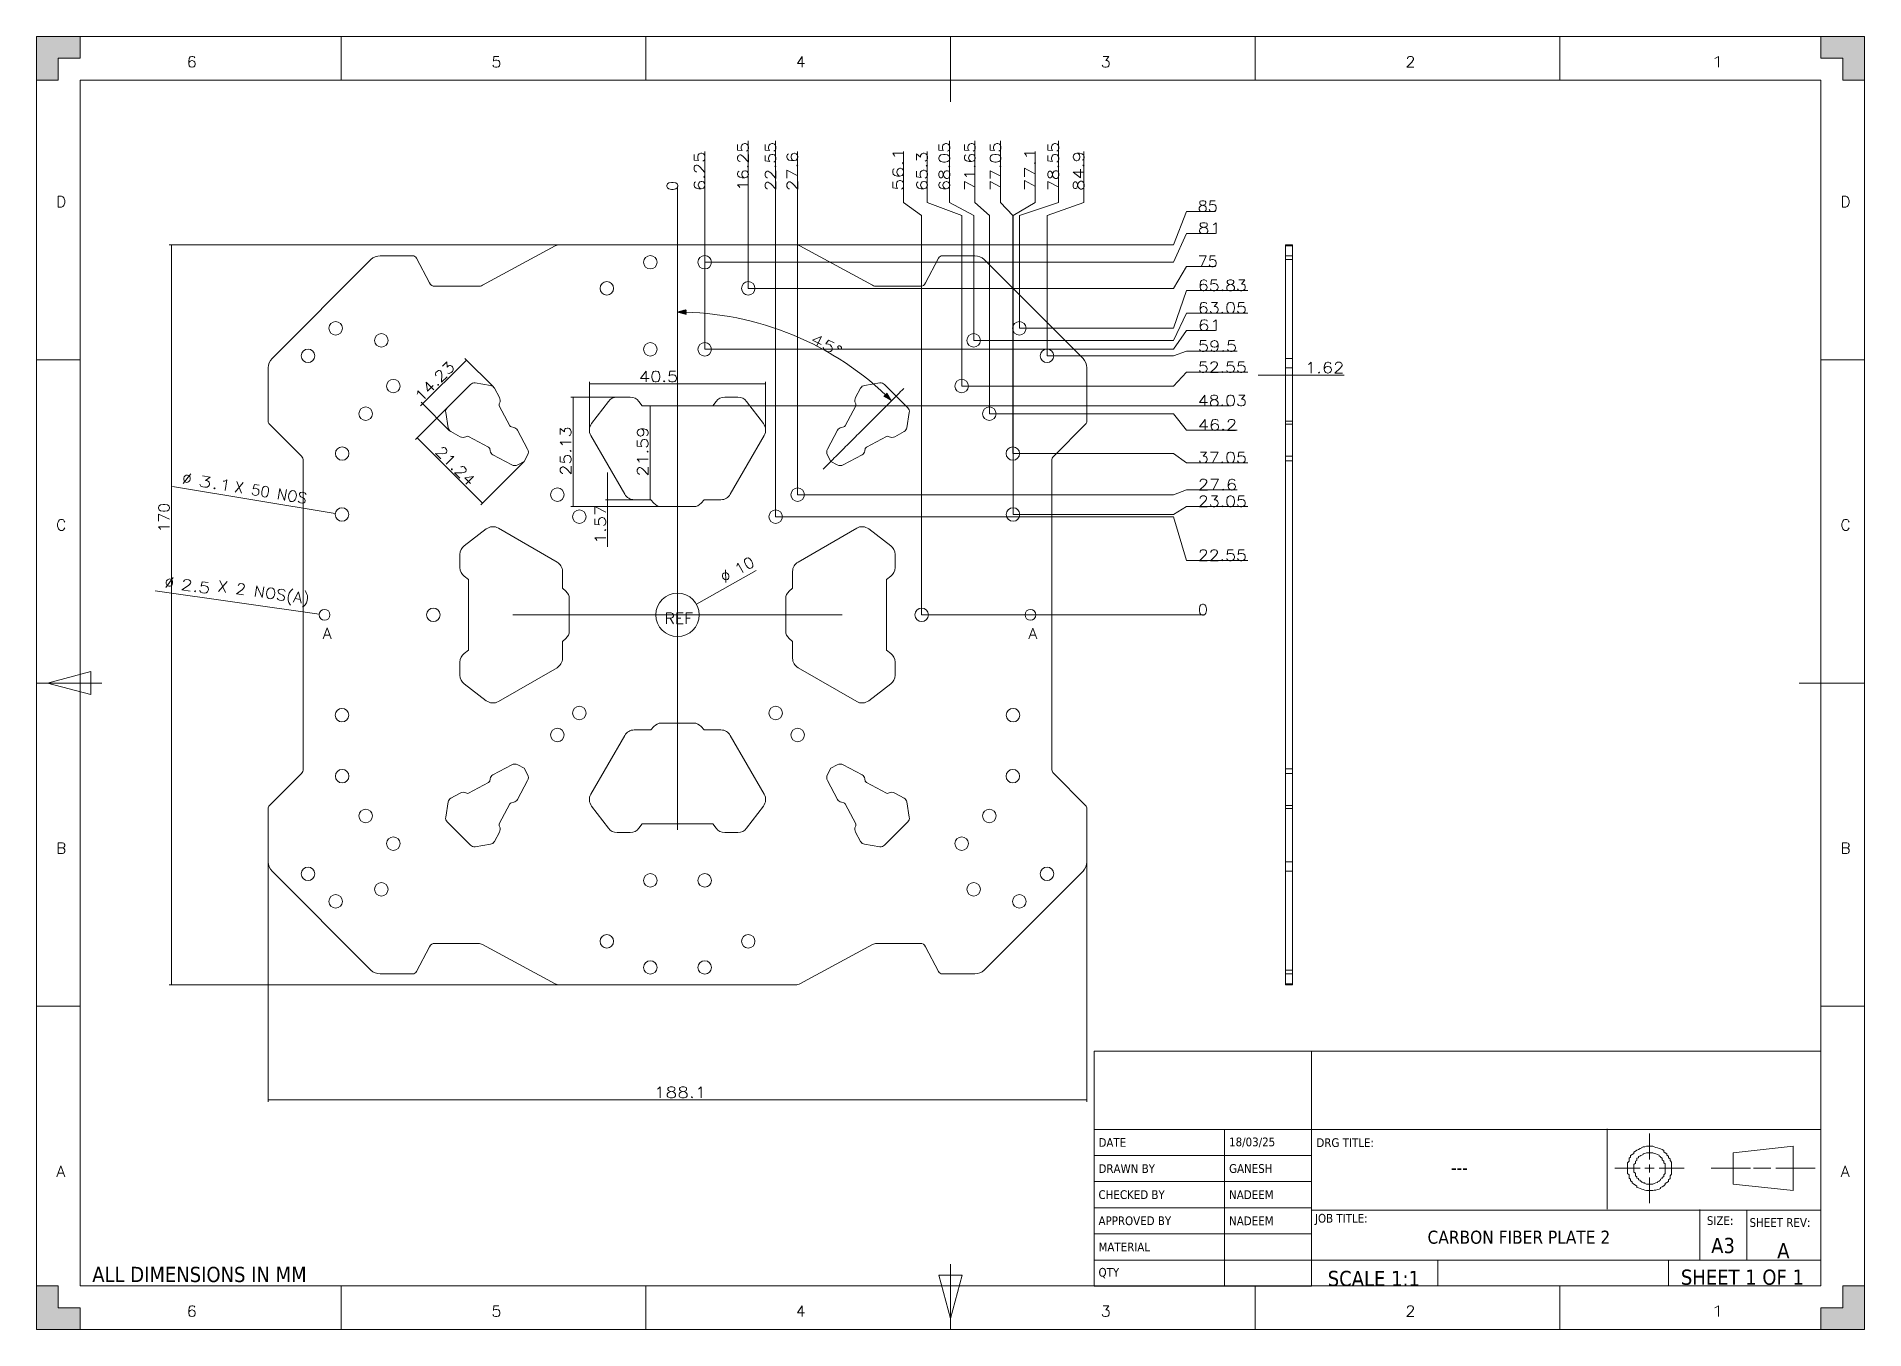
# Model space of a CAD drawing. Header units: millimetres. Extents: x 0 to 420, y 0 to 297.
import ezdxf

# ---------------------------------------------------------------- set-up
doc = ezdxf.new("R2010")
doc.units = ezdxf.units.MM
doc.layers.add('1', color=7, linetype='CONTINUOUS')
doc.styles.add('blockfont', font='simplex.shx')
doc.styles.add('Tahoma', font='Tahoma')
doc.dimstyles.get("Standard").update_dxf_attribs({"dimtxt": 0.18, "dimasz": 0.18, "dimexe": 0.18, "dimexo": 0.0625, "dimgap": 0.09, "dimtad": 0, "dimtih": 1, "dimtoh": 1, "dimdec": 4, "dimzin": 0, "dimdsep": 46, "dimtxsty": 'Standard', "dimcen": 0.09, "dimadec": 0, "dimazin": 0, "dimtfac": 1, "dimtdec": 4, "dimtofl": 0, "dimtmove": 0, "dimatfit": 3, "dimfxl": 1, "dimtolj": 1, "dimtzin": 0, "dimarcsym": 0})

msp = doc.modelspace()

# ---------------------------------------------------------------- texts
at = {"layer": '1', "color": 18, "linetype": 'CONTINUOUS', "lineweight": 13, "attachment_point": 7}
for s, insert, char_height, line_spacing_factor, style in [('\\W1.0809;6', (34.513021, 289.942708), 2.5, 0.753012, 'blockfont'), ('\\W1.0809;5', (104.513021, 289.942708), 2.5, 0.753012, 'blockfont'), ('\\W1.0208;4', (174.513021, 289.942708), 2.5, 0.753012, 'blockfont'), ('\\W1.0809;3', (244.513021, 289.942708), 2.5, 0.753012, 'blockfont'), ('\\W1.0809;2', (314.513021, 289.942708), 2.5, 0.753012, 'blockfont'), ('\\W1.6705;1', (384.513021, 289.942708), 2.5, 0.753012, 'blockfont'), ('\\W1.0208;D', (4.513021, 257.817708), 2.5, 0.753012, 'blockfont'), ('\\W1.0208;D', (414.513021, 257.817708), 2.5, 0.753012, 'blockfont'), ('\\W1.1692;48.03', (266.829471, 212.133004), 2.5, 0.753012, 'blockfont'), ('\\W1.0208;C', (4.513021, 183.567708), 2.5, 0.753012, 'blockfont'), ('\\W1.0208;C', (414.513021, 183.567708), 2.5, 0.753012, 'blockfont'), ('\\W1.0809;A\\P ', (65.717809, 155.52303), 2.5, 0.753012, 'blockfont'), ('\\W1.0809;A\\P ', (227.866277, 155.494815), 2.5, 0.753012, 'blockfont'), ('\\W1.0208;B', (4.513021, 109.317708), 2.5, 0.753012, 'blockfont'), ('\\W1.0208;B', (414.513021, 109.317708), 2.5, 0.753012, 'blockfont'), ('\\W1.0000;DRG TITLE:', (294.069381, 41.871835), 2, 0.999701, 'Tahoma'), ('\\W1.0809;A', (4.513021, 35.067708), 2.5, 0.753012, 'blockfont'), ('\\W1.0000;---', (325.009751, 35.691789), 3, 0.999701, 'Tahoma'), ('\\W1.0000;                             ', (363.532252, 34.299296), 3.5, 0.999701, 'Tahoma'), ('\\W1.0809;A', (414.513021, 35.067708), 2.5, 0.753012, 'blockfont'), ('\\W1.0000;JOB TITLE:', (293.75178, 23.986739), 2, 0.999701, 'Tahoma'), ('\\W1.0000;SIZE:', (383.788524, 23.965389), 2, 0.999701, 'Tahoma'), ('\\W1.0000;SHEET REV:', (393.601604, 23.528192), 2, 0.999701, 'Tahoma'), ('\\W1.0000;CARBON FIBER PLATE 2', (319.615874, 19.630305), 3, 0.999701, 'Tahoma'), ('\\W1.0000;A3', (384.78755, 17.465138), 3.5, 0.999701, 'Tahoma'), ('\\W1.0000;A', (399.960939, 16.362697), 3.5, 0.999701, 'Tahoma'), ('\\W1.0000;ALL DIMENSIONS IN MM', (12.800633, 10.819323), 3.5, 0.999701, 'Tahoma'), ('\\W1.0000;SCALE 1:1', (296.680279, 9.885969), 3.5, 0.999701, 'Tahoma'), ('\\W1.0000;SHEET 1 OF 1', (377.823186, 10.184964), 3.5, 0.999701, 'Tahoma'), ('\\W1.0809;6', (34.513021, 2.942708), 2.5, 0.753012, 'blockfont'), ('\\W1.0809;5', (104.513021, 2.942708), 2.5, 0.753012, 'blockfont'), ('\\W1.0208;4', (174.513021, 2.942708), 2.5, 0.753012, 'blockfont'), ('\\W1.0809;3', (244.513021, 2.942708), 2.5, 0.753012, 'blockfont'), ('\\W1.0809;2', (314.513021, 2.942708), 2.5, 0.753012, 'blockfont'), ('\\W1.6705;1', (384.513021, 2.942708), 2.5, 0.753012, 'blockfont')]:
    msp.add_mtext(s, dxfattribs=dict(at, insert=insert, char_height=char_height, line_spacing_factor=line_spacing_factor, style=style))
at = {"layer": '1', "color": 18, "linetype": 'CONTINUOUS', "lineweight": 13, "char_height": 2.5, "attachment_point": 7, "line_spacing_factor": 0.753012, "style": 'blockfont'}
for s, insert, rotation in [('\\W1.0809;0', (147.331316, 261.538859), 90), ('\\W1.3781;45%%d', (177.52053, 226.752771), 332.85529819)]:
    msp.add_mtext(s, dxfattribs=dict(at, insert=insert, rotation=rotation))

# ---------------------------------------------------------------- blocks, each defined once
blk = doc.blocks.new('3RDANG1')
at = {"layer": '1', "color": 18, "linetype": 'CONTINUOUS', "lineweight": 13}
for p, q in [((0.173228, 0.629921), (0.173228, 1)), ((0.102362, 0.748031), (0.094488, 0.732283)), ((0.094488, 0.732283), (0.094488, 0.716535)), ((0.110236, 0.76378), (0.102362, 0.748031)), ((0.11811, 0.771654), (0.110236, 0.76378)), ((0.125984, 0.787402), (0.11811, 0.771654)), ((0.133858, 0.795276), (0.125984, 0.787402)), ((0.141732, 0.811024), (0.133858, 0.80315)), ((0.133858, 0.80315), (0.133858, 0.795276)), ((0.149606, 0.811024), (0.141732, 0.811024)), ((0.15748, 0.818898), (0.149606, 0.811024)), ((0.165354, 0.818898), (0.15748, 0.818898)), ((0.173228, 0.818898), (0.165354, 0.818898)), ((0.181102, 0.818898), (0.173228, 0.818898)), ((0.188976, 0.818898), (0.181102, 0.818898)), ((0.19685, 0.811024), (0.188976, 0.818898)), ((0.204724, 0.80315), (0.19685, 0.811024)), ((0.212598, 0.795276), (0.204724, 0.80315)), ((0.220472, 0.787402), (0.212598, 0.795276)), ((0.228346, 0.779528), (0.220472, 0.787402)), ((0.23622, 0.771654), (0.228346, 0.779528)), ((0.244094, 0.755906), (0.23622, 0.771654)), ((0.244094, 0.740157), (0.244094, 0.755906)), ((0.251969, 0.724409), (0.244094, 0.740157)), ((0.889764, 0.818898), (0.590551, 0.724409)), ((0.889764, 0.181102), (0.889764, 0.818898)), ((0.07874, 0.661417), (0.070866, 0.645669)), ((0.070866, 0.645669), (0.070866, 0.622047)), ((0.086614, 0.700787), (0.07874, 0.685039)), ((0.07874, 0.685039), (0.07874, 0.661417)), ((0.094488, 0.716535), (0.086614, 0.700787)), ((0.11811, 0.653543), (0.110236, 0.645669)), ((0.110236, 0.645669), (0.110236, 0.629921)), ((0.125984, 0.677165), (0.11811, 0.669291)), ((0.11811, 0.669291), (0.11811, 0.653543)), ((0.133858, 0.692913), (0.125984, 0.685039)), ((0.125984, 0.685039), (0.125984, 0.677165)), ((0.141732, 0.700787), (0.133858, 0.692913)), ((0.149606, 0.716535), (0.141732, 0.708661)), ((0.141732, 0.708661), (0.141732, 0.700787)), ((0.15748, 0.724409), (0.149606, 0.716535)), ((0.149606, 0.716535), (0.149606, 0.716535)), ((0.165354, 0.724409), (0.15748, 0.724409)), ((0.173228, 0.724409), (0.165354, 0.724409)), ((0.181102, 0.724409), (0.173228, 0.724409)), ((0.173228, 0.724409), (0.173228, 0.724409)), ((0.188976, 0.724409), (0.181102, 0.724409)), ((0.19685, 0.716535), (0.188976, 0.724409)), ((0.188976, 0.724409), (0.188976, 0.724409)), ((0.204724, 0.708661), (0.19685, 0.716535)), ((0.212598, 0.700787), (0.204724, 0.708661)), ((0.204724, 0.708661), (0.204724, 0.708661)), ((0.220472, 0.692913), (0.212598, 0.700787)), ((0.220472, 0.677165), (0.220472, 0.692913)), ((0.228346, 0.669291), (0.220472, 0.677165)), ((0.228346, 0.661417), (0.228346, 0.669291)), ((0.23622, 0.645669), (0.228346, 0.661417)), ((0.23622, 0.637795), (0.23622, 0.645669)), ((0.259843, 0.708661), (0.251969, 0.724409)), ((0.259843, 0.692913), (0.259843, 0.708661)), ((0.267717, 0.677165), (0.259843, 0.692913)), ((0.267717, 0.653543), (0.267717, 0.677165)), ((0.275591, 0.637795), (0.267717, 0.653543)), ((0.590551, 0.724409), (0.590551, 0.275591)), ((0.070866, 0.606299), (0.062992, 0.582677)), ((0.062992, 0.582677), (0.062992, 0.559055)), ((0.062992, 0.559055), (0.062992, 0.535433)), ((0.070866, 0.622047), (0.070866, 0.606299)), ((0.102362, 0.574803), (0.094488, 0.559055)), ((0.094488, 0.559055), (0.094488, 0.543307)), ((0.110236, 0.614173), (0.102362, 0.606299)), ((0.102362, 0.606299), (0.102362, 0.590551)), ((0.102362, 0.590551), (0.102362, 0.574803)), ((0.110236, 0.629921), (0.110236, 0.614173)), ((0.173228, 0.440945), (0.173228, 0.559055)), ((0.23622, 0.622047), (0.23622, 0.637795)), ((0.244094, 0.606299), (0.23622, 0.622047)), ((0.244094, 0.598425), (0.244094, 0.606299)), ((0.244094, 0.582677), (0.244094, 0.598425)), ((0.251969, 0.566929), (0.244094, 0.582677)), ((0.251969, 0.551181), (0.251969, 0.566929)), ((0.251969, 0.535433), (0.251969, 0.551181)), ((0.275591, 0.614173), (0.275591, 0.637795)), ((0.283465, 0.590551), (0.275591, 0.614173)), ((0.283465, 0.574803), (0.283465, 0.590551)), ((0.283465, 0.551181), (0.283465, 0.574803)), ((0.283465, 0.527559), (0.283465, 0.551181)), ((0.125984, 0.503937), (0, 0.503937)), ((0.062992, 0.535433), (0.062992, 0.519685)), ((0.062992, 0.519685), (0.062992, 0.496063)), ((0.062992, 0.496063), (0.062992, 0.472441)), ((0.062992, 0.472441), (0.062992, 0.448819)), ((0.094488, 0.543307), (0.094488, 0.527559)), ((0.094488, 0.527559), (0.094488, 0.511811)), ((0.094488, 0.511811), (0.094488, 0.496063)), ((0.094488, 0.496063), (0.094488, 0.480315)), ((0.094488, 0.480315), (0.094488, 0.464567)), ((0.094488, 0.464567), (0.094488, 0.448819)), ((0.19685, 0.503937), (0.149606, 0.503937)), ((0.346457, 0.503937), (0.220472, 0.503937)), ((0.251969, 0.519685), (0.251969, 0.535433)), ((0.251969, 0.503937), (0.251969, 0.519685)), ((0.251969, 0.488189), (0.251969, 0.503937)), ((0.251969, 0.472441), (0.251969, 0.488189)), ((0.251969, 0.456693), (0.251969, 0.472441)), ((0.251969, 0.440945), (0.251969, 0.456693)), ((0.283465, 0.503937), (0.283465, 0.527559)), ((0.283465, 0.480315), (0.283465, 0.503937)), ((0.283465, 0.464567), (0.283465, 0.480315)), ((0.283465, 0.440945), (0.283465, 0.464567)), ((0.480315, 0.503937), (0.677165, 0.503937)), ((0.692913, 0.503937), (0.779528, 0.503937)), ((1, 0.503937), (0.80315, 0.503937)), ((0.062992, 0.448819), (0.062992, 0.425197)), ((0.062992, 0.425197), (0.070866, 0.409449)), ((0.070866, 0.409449), (0.070866, 0.385827)), ((0.070866, 0.385827), (0.070866, 0.362205)), ((0.094488, 0.448819), (0.102362, 0.433071)), ((0.102362, 0.433071), (0.102362, 0.417323)), ((0.102362, 0.417323), (0.102362, 0.401575)), ((0.102362, 0.401575), (0.102362, 0.393701)), ((0.102362, 0.393701), (0.110236, 0.377953)), ((0.110236, 0.377953), (0.110236, 0.362205)), ((0.173228, 0), (0.173228, 0.370079)), ((0.23622, 0.370079), (0.244094, 0.385827)), ((0.23622, 0.354331), (0.23622, 0.370079)), ((0.244094, 0.409449), (0.251969, 0.425197)), ((0.244094, 0.393701), (0.244094, 0.409449)), ((0.244094, 0.385827), (0.244094, 0.393701)), ((0.251969, 0.425197), (0.251969, 0.440945)), ((0.275591, 0.393701), (0.283465, 0.417323)), ((0.275591, 0.377953), (0.275591, 0.393701)), ((0.275591, 0.354331), (0.275591, 0.377953)), ((0.283465, 0.417323), (0.283465, 0.440945)), ((0.070866, 0.362205), (0.07874, 0.346457)), ((0.07874, 0.346457), (0.07874, 0.322835)), ((0.07874, 0.322835), (0.086614, 0.307087)), ((0.086614, 0.307087), (0.086614, 0.291339)), ((0.086614, 0.291339), (0.094488, 0.275591)), ((0.094488, 0.275591), (0.102362, 0.259843)), ((0.110236, 0.362205), (0.11811, 0.354331)), ((0.11811, 0.354331), (0.11811, 0.338583)), ((0.11811, 0.338583), (0.125984, 0.330709)), ((0.125984, 0.330709), (0.125984, 0.322835)), ((0.125984, 0.322835), (0.133858, 0.307087)), ((0.133858, 0.307087), (0.133858, 0.299213)), ((0.133858, 0.299213), (0.141732, 0.291339)), ((0.141732, 0.291339), (0.149606, 0.291339)), ((0.149606, 0.291339), (0.149606, 0.283465)), ((0.149606, 0.283465), (0.15748, 0.275591)), ((0.15748, 0.275591), (0.165354, 0.275591)), ((0.165354, 0.275591), (0.165354, 0.275591)), ((0.165354, 0.275591), (0.173228, 0.275591)), ((0.173228, 0.275591), (0.181102, 0.275591)), ((0.181102, 0.275591), (0.181102, 0.275591)), ((0.181102, 0.275591), (0.188976, 0.275591)), ((0.188976, 0.275591), (0.19685, 0.283465)), ((0.19685, 0.283465), (0.204724, 0.291339)), ((0.19685, 0.283465), (0.19685, 0.283465)), ((0.204724, 0.291339), (0.212598, 0.299213)), ((0.212598, 0.307087), (0.220472, 0.314961)), ((0.212598, 0.299213), (0.212598, 0.307087)), ((0.220472, 0.322835), (0.228346, 0.330709)), ((0.220472, 0.314961), (0.220472, 0.322835)), ((0.228346, 0.346457), (0.23622, 0.354331)), ((0.228346, 0.330709), (0.228346, 0.346457)), ((0.251969, 0.283465), (0.259843, 0.299213)), ((0.251969, 0.267717), (0.251969, 0.283465)), ((0.259843, 0.299213), (0.267717, 0.314961)), ((0.267717, 0.338583), (0.275591, 0.354331)), ((0.267717, 0.314961), (0.267717, 0.338583)), ((0.590551, 0.275591), (0.889764, 0.181102)), ((0.102362, 0.259843), (0.110236, 0.244094)), ((0.110236, 0.244094), (0.110236, 0.228346)), ((0.110236, 0.228346), (0.11811, 0.220472)), ((0.11811, 0.220472), (0.125984, 0.212598)), ((0.125984, 0.212598), (0.133858, 0.204724)), ((0.133858, 0.204724), (0.141732, 0.19685)), ((0.141732, 0.19685), (0.149606, 0.188976)), ((0.149606, 0.188976), (0.15748, 0.181102)), ((0.188976, 0.181102), (0.19685, 0.188976)), ((0.19685, 0.188976), (0.204724, 0.188976)), ((0.204724, 0.188976), (0.212598, 0.19685)), ((0.212598, 0.19685), (0.220472, 0.204724)), ((0.220472, 0.204724), (0.228346, 0.212598)), ((0.228346, 0.228346), (0.23622, 0.23622)), ((0.228346, 0.212598), (0.228346, 0.228346)), ((0.23622, 0.23622), (0.244094, 0.251969)), ((0.244094, 0.251969), (0.251969, 0.267717)), ((0.15748, 0.181102), (0.165354, 0.181102)), ((0.165354, 0.181102), (0.173228, 0.181102)), ((0.173228, 0.181102), (0.181102, 0.181102)), ((0.181102, 0.181102), (0.188976, 0.181102))]:
    blk.add_line(p, q, dxfattribs=at)
blk = doc.blocks.new('DimnDraft3D11')
at = {"layer": '1', "color": 18, "linetype": 'CONTINUOUS', "lineweight": 13, "insert": (144.313093, 162.100478), "char_height": 2.5, "attachment_point": 7, "line_spacing_factor": 0.753012, "style": 'blockfont'}
blk.add_mtext('\\W1.0535;REF', dxfattribs=at)
blk = doc.blocks.new('DimnDraft3D2')
at = {"layer": '1', "color": 18, "linetype": 'CONTINUOUS', "lineweight": 13}
for p, q in [((261.204471, 249.15777), (264.204471, 256.844703)), ((264.204471, 256.844703), (270.902388, 256.844703)), ((174.462273, 249.15777), (261.204471, 249.15777))]:
    blk.add_line(p, q, dxfattribs=at)
at = {"layer": '1', "color": 18, "linetype": 'CONTINUOUS', "lineweight": 13, "insert": (266.829471, 256.787411), "char_height": 2.5, "attachment_point": 7, "line_spacing_factor": 0.753012, "style": 'blockfont'}
blk.add_mtext('\\W1.0642;85', dxfattribs=at)
blk = doc.blocks.new('DimnDraft3D3')
at = {"layer": '1', "color": 18, "linetype": 'CONTINUOUS', "lineweight": 13}
blk.add_line((140.960061, 212.190295), (140.960061, 190.596967), dxfattribs=at)
for points in [[(140.960061, 212.190295), (141.49596, 210.190297), (140.424163, 210.190293), (140.960061, 212.190295)], [(140.960061, 190.596967), (140.424163, 192.596965), (141.49596, 192.596969), (140.960061, 190.596967)]]:
    blk.add_solid(points, dxfattribs=at)
at = {"layer": '1', "color": 18, "linetype": 'CONTINUOUS', "lineweight": 13, "insert": (140.517353, 195.958735), "char_height": 2.5, "attachment_point": 7, "rotation": 90, "line_spacing_factor": 0.753012, "style": 'blockfont'}
blk.add_mtext('\\W1.1828;21.59', dxfattribs=at)
blk = doc.blocks.new('DimnDraft3D4')
at = {"layer": '1', "color": 18, "linetype": 'CONTINUOUS', "lineweight": 13}
for p, q in [((120.085779, 249.15777), (30.479988, 249.15777)), ((30.979988, 249.15777), (30.979988, 79.15777)), ((120.085779, 79.15777), (30.479988, 79.15777))]:
    blk.add_line(p, q, dxfattribs=at)
for points in [[(30.979988, 249.15777), (31.515886, 247.157772), (30.44409, 247.157768), (30.979988, 249.15777)], [(30.979988, 79.15777), (30.44409, 81.157768), (31.515886, 81.157772), (30.979988, 79.15777)]]:
    blk.add_solid(points, dxfattribs=at)
at = {"layer": '1', "color": 18, "linetype": 'CONTINUOUS', "lineweight": 13, "insert": (30.53728, 183.095427), "char_height": 2.5, "attachment_point": 7, "rotation": 90, "line_spacing_factor": 0.753012, "style": 'blockfont'}
blk.add_mtext('\\W1.0535;170', dxfattribs=at)
blk = doc.blocks.new('DimnDraft3D5')
at = {"layer": '1', "color": 18, "linetype": 'CONTINUOUS', "lineweight": 13}
for p, q in [((215.628876, 258.913859), (215.628876, 273.033651)), ((218.924026, 255.913859), (215.628876, 258.913859)), ((218.924026, 210.35777), (218.924026, 255.913859))]:
    blk.add_line(p, q, dxfattribs=at)
at = {"layer": '1', "color": 18, "linetype": 'CONTINUOUS', "lineweight": 13, "insert": (215.686167, 261.538859), "char_height": 2.5, "attachment_point": 7, "rotation": 90, "line_spacing_factor": 0.753012, "style": 'blockfont'}
blk.add_mtext('\\W1.1692;71.65', dxfattribs=at)
blk = doc.blocks.new('DimnDraft3D6')
at = {"layer": '1', "color": 18, "linetype": 'CONTINUOUS', "lineweight": 13}
for p, q in [((131.224719, 179.792431), (131.224719, 196.846967)), ((137.303378, 190.596967), (130.724719, 190.596967)), ((143.590999, 189.026986), (130.724719, 189.026986))]:
    blk.add_line(p, q, dxfattribs=at)
for points in [[(131.224719, 190.596967), (130.688821, 192.596965), (131.760618, 192.596969), (131.224719, 190.596967)], [(131.224719, 189.026986), (131.760618, 187.026988), (130.688821, 187.026984), (131.224719, 189.026986)]]:
    blk.add_solid(points, dxfattribs=at)
at = {"layer": '1', "color": 18, "linetype": 'CONTINUOUS', "lineweight": 13, "insert": (130.782011, 180.417431), "char_height": 2.5, "attachment_point": 7, "rotation": 90, "line_spacing_factor": 0.753012, "style": 'blockfont'}
blk.add_mtext('\\W1.2048;1.57', dxfattribs=at)
blk = doc.blocks.new('DimnDraft3D7')
at = {"layer": '1', "color": 18, "linetype": 'CONTINUOUS', "lineweight": 13}
for p, q in [((218.924026, 210.35777), (261.204471, 210.35777)), ((261.204471, 210.35777), (264.204471, 206.593426)), ((264.204471, 206.593426), (275.850305, 206.593426))]:
    blk.add_line(p, q, dxfattribs=at)
at = {"layer": '1', "color": 18, "linetype": 'CONTINUOUS', "lineweight": 13, "insert": (266.829471, 206.536134), "char_height": 2.5, "attachment_point": 7, "line_spacing_factor": 0.753012, "style": 'blockfont'}
blk.add_mtext('\\W1.2048;46.2', dxfattribs=at)
blk = doc.blocks.new('DimnDraft3D8')
at = {"layer": '1', "color": 18, "linetype": 'CONTINUOUS', "lineweight": 13}
blk.add_line((151.633788, 166.605722), (165.346959, 174.305497), dxfattribs=at)
blk.add_solid([(151.633788, 166.605722), (153.115321, 168.05218), (153.640066, 167.117626), (151.633788, 166.605722)], dxfattribs=at)
at = {"layer": '1', "color": 18, "linetype": 'CONTINUOUS', "lineweight": 13, "char_height": 2.5, "attachment_point": 7, "rotation": 29.31366854, "line_spacing_factor": 0.753012, "style": 'blockfont'}
for s, insert in [('\\W1.0642;10', (161.27283, 173.242427)), ('%%c', (158.020038, 171.416025))]:
    blk.add_mtext(s, dxfattribs=dict(at, insert=insert))
blk = doc.blocks.new('DimnDraft3D9')
at = {"layer": '1', "color": 18, "linetype": 'CONTINUOUS', "lineweight": 13}
for p, q in [((53.224026, 107.421632), (53.224026, 52.265404)), ((241.324026, 107.421632), (241.324026, 52.265404)), ((53.224026, 52.765404), (241.324026, 52.765404))]:
    blk.add_line(p, q, dxfattribs=at)
for points in [[(53.224026, 52.765404), (55.224024, 53.301302), (55.224028, 52.229505), (53.224026, 52.765404)], [(241.324026, 52.765404), (239.324028, 52.229505), (239.324024, 53.301302), (241.324026, 52.765404)]]:
    blk.add_solid(points, dxfattribs=at)
at = {"layer": '1', "color": 18, "linetype": 'CONTINUOUS', "lineweight": 13, "insert": (141.83913, 53.208112), "char_height": 2.5, "attachment_point": 7, "line_spacing_factor": 0.753012, "style": 'blockfont'}
blk.add_mtext('\\W1.2558;188.1', dxfattribs=at)
blk = doc.blocks.new('DimnDraft3D10')
at = {"layer": '1', "color": 18, "linetype": 'CONTINUOUS', "lineweight": 13}
for p, q in [((286.972321, 223.015227), (286.972321, 218.734942)), ((288.592321, 223.015227), (288.592321, 218.734942)), ((300.477876, 219.234942), (280.722321, 219.234942))]:
    blk.add_line(p, q, dxfattribs=at)
for points in [[(286.972321, 219.234942), (284.972323, 218.699044), (284.972319, 219.770841), (286.972321, 219.234942)], [(288.592321, 219.234942), (290.592319, 219.770841), (290.592323, 218.699044), (288.592321, 219.234942)]]:
    blk.add_solid(points, dxfattribs=at)
at = {"layer": '1', "color": 18, "linetype": 'CONTINUOUS', "lineweight": 13, "insert": (291.457043, 219.677651), "char_height": 2.5, "attachment_point": 7, "line_spacing_factor": 0.753012, "style": 'blockfont'}
blk.add_mtext('\\W1.2048;1.62', dxfattribs=at)
blk = doc.blocks.new('DimnDraft3D11-2')
at = {"layer": '1', "color": 18, "linetype": 'CONTINUOUS', "lineweight": 13}
for p, q in [((133.389442, 214.160557), (122.785979, 214.160557)), ((123.285979, 214.160557), (123.285979, 189.026986)), ((143.590999, 189.026986), (122.785979, 189.026986))]:
    blk.add_line(p, q, dxfattribs=at)
for points in [[(123.285979, 214.160557), (123.821877, 212.160559), (122.75008, 212.160556), (123.285979, 214.160557)], [(123.285979, 189.026986), (122.75008, 191.026984), (123.821877, 191.026988), (123.285979, 189.026986)]]:
    blk.add_solid(points, dxfattribs=at)
at = {"layer": '1', "color": 18, "linetype": 'CONTINUOUS', "lineweight": 13, "insert": (122.84327, 196.158876), "char_height": 2.5, "attachment_point": 7, "rotation": 90, "line_spacing_factor": 0.753012, "style": 'blockfont'}
blk.add_mtext('\\W1.1692;25.13', dxfattribs=at)
blk = doc.blocks.new('DimnDraft3D12')
at = {"layer": '1', "color": 18, "linetype": 'CONTINUOUS', "lineweight": 13}
for p, q in [((98.796094, 222.696905), (88.254128, 212.154939)), ((104.971962, 216.521037), (98.44254, 223.050459)), ((94.910759, 206.459833), (88.381337, 212.989255))]:
    blk.add_line(p, q, dxfattribs=at)
for points in [[(98.796094, 222.696905), (97.760819, 220.903756), (97.002941, 221.661628), (98.796094, 222.696905)], [(88.73489, 212.635702), (89.770165, 214.428851), (90.528043, 213.670979), (88.73489, 212.635702)]]:
    blk.add_solid(points, dxfattribs=at)
at = {"layer": '1', "color": 18, "linetype": 'CONTINUOUS', "lineweight": 13, "insert": (88.383027, 212.909923), "char_height": 2.5, "attachment_point": 7, "rotation": 45, "line_spacing_factor": 0.753012, "style": 'blockfont'}
blk.add_mtext('\\W1.1692;14.23', dxfattribs=at)
blk = doc.blocks.new('DimnDraft3D1313')
at = {"layer": '1', "color": 18, "linetype": 'CONTINUOUS', "lineweight": 25}
for p, q in [((94.361724, 211.745979), (87.062178, 204.446432)), ((102.432827, 189.78289), (87.415731, 204.799986))]:
    blk.add_line(p, q, dxfattribs=at)
at = {"layer": '1', "color": 18, "linetype": 'CONTINUOUS', "lineweight": 18}
blk.add_line((112.040866, 199.390929), (102.079274, 189.429337), dxfattribs=at)
at = {"layer": '1', "color": 18, "linetype": 'CONTINUOUS', "lineweight": 25}
for points in [[(87.415731, 204.799986), (89.208881, 203.764711), (88.451009, 203.006834), (87.415731, 204.799986)], [(102.432827, 189.78289), (100.639677, 190.818165), (101.397549, 191.576042), (102.432827, 189.78289)]]:
    blk.add_solid(points, dxfattribs=at)
at = {"layer": '1', "color": 18, "linetype": 'CONTINUOUS', "lineweight": 13, "insert": (91.394269, 201.447532), "char_height": 2.5, "attachment_point": 7, "rotation": 315, "line_spacing_factor": 0.753012, "style": 'blockfont'}
blk.add_mtext('\\W1.1559;21.24', dxfattribs=at)
blk = doc.blocks.new('DimnDraft3D14')
at = {"layer": '1', "color": 18, "linetype": 'CONTINUOUS', "lineweight": 13}
blk.add_line((64.932844, 164.333773), (27.268974, 169.690315), dxfattribs=at)
blk.add_solid([(64.932844, 164.333773), (62.877315, 164.084819), (63.028223, 165.145939), (64.932844, 164.333773)], dxfattribs=at)
at = {"layer": '1', "color": 18, "linetype": 'CONTINUOUS', "lineweight": 13, "char_height": 2.5, "attachment_point": 7, "rotation": 351.90569683, "line_spacing_factor": 0.753012, "style": 'blockfont'}
for s, insert in [('%%c', (29.294967, 170.480631)), ('\\W1.2776;2.5', (32.988272, 169.955371)), ('\\W1.0926;X 2 NOS(A)', (41.326245, 168.769547))]:
    blk.add_mtext(s, dxfattribs=dict(at, insert=insert))
blk = doc.blocks.new('DimnDraft3D15')
at = {"layer": '1', "color": 18, "linetype": 'CONTINUOUS', "lineweight": 13}
blk.add_line((68.644607, 187.45952), (31.260154, 193.613192), dxfattribs=at)
blk.add_solid([(68.644607, 187.45952), (66.584125, 187.255576), (66.758202, 188.313142), (68.644607, 187.45952)], dxfattribs=at)
at = {"layer": '1', "color": 18, "linetype": 'CONTINUOUS', "lineweight": 13, "char_height": 2.5, "attachment_point": 7, "rotation": 350.65264124, "line_spacing_factor": 0.753012, "style": 'blockfont'}
for s, insert in [('%%c', (33.302946, 194.359015)), ('\\W1.4646;3.1', (36.98388, 193.753114)), ('\\W1.0065;X 50 NOS', (45.293928, 192.385238))]:
    blk.add_mtext(s, dxfattribs=dict(at, insert=insert))
blk = doc.blocks.new('DimnDraft3D16')
at = {"layer": '1', "color": 18, "linetype": 'CONTINUOUS', "lineweight": 13}
for p, q in [((261.204471, 216.70777), (264.204471, 219.874268)), ((264.204471, 219.874268), (278.324263, 219.874268)), ((212.574026, 216.70777), (261.204471, 216.70777))]:
    blk.add_line(p, q, dxfattribs=at)
at = {"layer": '1', "color": 18, "linetype": 'CONTINUOUS', "lineweight": 13, "insert": (266.829471, 219.816976), "char_height": 2.5, "attachment_point": 7, "line_spacing_factor": 0.753012, "style": 'blockfont'}
blk.add_mtext('\\W1.1692;52.55', dxfattribs=at)
blk = doc.blocks.new('DimnDraft3D17')
at = {"layer": '1', "color": 18, "linetype": 'CONTINUOUS', "lineweight": 13}
for p, q in [((209.762558, 258.913859), (209.762558, 273.033651)), ((215.324026, 255.913859), (209.762558, 258.913859)), ((215.324026, 227.20777), (215.324026, 255.913859))]:
    blk.add_line(p, q, dxfattribs=at)
at = {"layer": '1', "color": 18, "linetype": 'CONTINUOUS', "lineweight": 13, "insert": (209.81985, 261.538859), "char_height": 2.5, "attachment_point": 7, "rotation": 90, "line_spacing_factor": 0.753012, "style": 'blockfont'}
blk.add_mtext('\\W1.1692;68.05', dxfattribs=at)
blk = doc.blocks.new('DimnDraft3D18')
at = {"layer": '1', "color": 18, "linetype": 'CONTINUOUS', "lineweight": 13}
for p, q in [((240.625416, 258.913859), (240.625416, 270.559693)), ((232.174026, 255.913859), (240.625416, 258.913859)), ((232.174026, 223.65777), (232.174026, 255.913859))]:
    blk.add_line(p, q, dxfattribs=at)
at = {"layer": '1', "color": 18, "linetype": 'CONTINUOUS', "lineweight": 13, "insert": (240.682707, 261.538859), "char_height": 2.5, "attachment_point": 7, "rotation": 90, "line_spacing_factor": 0.753012, "style": 'blockfont'}
blk.add_mtext('\\W1.2230;84.9', dxfattribs=at)
blk = doc.blocks.new('DimnDraft3D19')
at = {"layer": '1', "color": 18, "linetype": 'CONTINUOUS', "lineweight": 13}
for p, q in [((232.174026, 223.65777), (261.204471, 223.65777)), ((261.204471, 223.65777), (264.204471, 224.727257)), ((264.204471, 224.727257), (275.850305, 224.727257))]:
    blk.add_line(p, q, dxfattribs=at)
at = {"layer": '1', "color": 18, "linetype": 'CONTINUOUS', "lineweight": 13, "insert": (266.829471, 224.669965), "char_height": 2.5, "attachment_point": 7, "line_spacing_factor": 0.753012, "style": 'blockfont'}
blk.add_mtext('\\W1.2048;59.5', dxfattribs=at)
blk = doc.blocks.new('DimnDraft3D20')
at = {"layer": '1', "color": 18, "linetype": 'CONTINUOUS', "lineweight": 13}
blk.add_line((153.524026, 245.15777), (153.524026, 270.559693), dxfattribs=at)
at = {"layer": '1', "color": 18, "linetype": 'CONTINUOUS', "lineweight": 13, "insert": (153.581318, 261.538859), "char_height": 2.5, "attachment_point": 7, "rotation": 90, "line_spacing_factor": 0.753012, "style": 'blockfont'}
blk.add_mtext('\\W1.2048;6.25', dxfattribs=at)
blk = doc.blocks.new('DimnDraft3D21')
at = {"layer": '1', "color": 18, "linetype": 'CONTINUOUS', "lineweight": 13}
for p, q in [((261.204471, 229.986548), (264.204471, 238.657988)), ((264.204471, 238.657988), (278.324263, 238.657988)), ((225.824026, 229.986548), (261.204471, 229.986548))]:
    blk.add_line(p, q, dxfattribs=at)
at = {"layer": '1', "color": 18, "linetype": 'CONTINUOUS', "lineweight": 13, "insert": (266.829471, 238.600696), "char_height": 2.5, "attachment_point": 7, "line_spacing_factor": 0.753012, "style": 'blockfont'}
blk.add_mtext('\\W1.1692;65.83', dxfattribs=at)
blk = doc.blocks.new('DimnDraft3D22')
at = {"layer": '1', "color": 18, "linetype": 'CONTINUOUS', "lineweight": 13}
for p, q in [((169.824026, 186.70777), (261.204471, 186.70777)), ((261.204471, 186.70777), (264.204471, 176.658906)), ((264.204471, 176.658906), (278.324263, 176.658906))]:
    blk.add_line(p, q, dxfattribs=at)
at = {"layer": '1', "color": 18, "linetype": 'CONTINUOUS', "lineweight": 13, "insert": (266.829471, 176.601614), "char_height": 2.5, "attachment_point": 7, "line_spacing_factor": 0.753012, "style": 'blockfont'}
blk.add_mtext('\\W1.1692;22.55', dxfattribs=at)
blk = doc.blocks.new('DimnDraft3D23')
at = {"layer": '1', "color": 18, "linetype": 'CONTINUOUS', "lineweight": 13}
blk.add_line((169.824026, 186.70777), (169.824026, 273.033651), dxfattribs=at)
at = {"layer": '1', "color": 18, "linetype": 'CONTINUOUS', "lineweight": 13, "insert": (169.881318, 261.538859), "char_height": 2.5, "attachment_point": 7, "rotation": 90, "line_spacing_factor": 0.753012, "style": 'blockfont'}
blk.add_mtext('\\W1.1692;22.55', dxfattribs=at)
blk = doc.blocks.new('DimnDraft3D24')
at = {"layer": '1', "color": 18, "linetype": 'CONTINUOUS', "lineweight": 13}
for p, q in [((261.204471, 239.15777), (264.204471, 244.15777)), ((264.204471, 244.15777), (270.902388, 244.15777)), ((163.524026, 239.15777), (261.204471, 239.15777))]:
    blk.add_line(p, q, dxfattribs=at)
at = {"layer": '1', "color": 18, "linetype": 'CONTINUOUS', "lineweight": 13, "insert": (266.829471, 244.100478), "char_height": 2.5, "attachment_point": 7, "line_spacing_factor": 0.753012, "style": 'blockfont'}
blk.add_mtext('\\W1.0642;75', dxfattribs=at)
blk = doc.blocks.new('DimnDraft3D25')
at = {"layer": '1', "color": 18, "linetype": 'CONTINUOUS', "lineweight": 13}
blk.add_line((163.524026, 239.15777), (163.524026, 273.033651), dxfattribs=at)
at = {"layer": '1', "color": 18, "linetype": 'CONTINUOUS', "lineweight": 13, "insert": (163.581318, 261.538859), "char_height": 2.5, "attachment_point": 7, "rotation": 90, "line_spacing_factor": 0.753012, "style": 'blockfont'}
blk.add_mtext('\\W1.1692;16.25', dxfattribs=at)
blk = doc.blocks.new('DimnDraft3D26')
at = {"layer": '1', "color": 18, "linetype": 'CONTINUOUS', "lineweight": 13}
for p, q in [((174.85005, 258.913859), (174.85005, 270.559693)), ((174.874026, 255.913859), (174.85005, 258.913859)), ((174.874026, 191.75777), (174.874026, 255.913859))]:
    blk.add_line(p, q, dxfattribs=at)
at = {"layer": '1', "color": 18, "linetype": 'CONTINUOUS', "lineweight": 13, "insert": (174.907342, 261.538859), "char_height": 2.5, "attachment_point": 7, "rotation": 90, "line_spacing_factor": 0.753012, "style": 'blockfont'}
blk.add_mtext('\\W1.2048;27.6', dxfattribs=at)
blk = doc.blocks.new('DimnDraft3D27')
at = {"layer": '1', "color": 18, "linetype": 'CONTINUOUS', "lineweight": 13}
for p, q in [((234.814311, 258.913859), (234.814311, 273.033651)), ((225.824026, 255.913859), (234.814311, 258.913859)), ((225.824026, 229.986548), (225.824026, 255.913859))]:
    blk.add_line(p, q, dxfattribs=at)
at = {"layer": '1', "color": 18, "linetype": 'CONTINUOUS', "lineweight": 13, "insert": (234.871603, 261.538859), "char_height": 2.5, "attachment_point": 7, "rotation": 90, "line_spacing_factor": 0.753012, "style": 'blockfont'}
blk.add_mtext('\\W1.1692;78.55', dxfattribs=at)
blk = doc.blocks.new('DimnDraft3D28')
at = {"layer": '1', "color": 18, "linetype": 'CONTINUOUS', "lineweight": 13}
for p, q in [((174.874026, 191.75777), (261.204471, 191.75777)), ((261.204471, 191.75777), (264.204471, 192.878257)), ((264.204471, 192.878257), (275.850305, 192.878257))]:
    blk.add_line(p, q, dxfattribs=at)
at = {"layer": '1', "color": 18, "linetype": 'CONTINUOUS', "lineweight": 13, "insert": (266.829471, 192.820965), "char_height": 2.5, "attachment_point": 7, "line_spacing_factor": 0.753012, "style": 'blockfont'}
blk.add_mtext('\\W1.2048;27.6', dxfattribs=at)
blk = doc.blocks.new('DimnDraft3D29')
at = {"layer": '1', "color": 18, "linetype": 'CONTINUOUS', "lineweight": 13}
for p, q in [((229.449848, 258.913859), (229.449848, 270.559693)), ((224.374026, 255.913859), (229.449848, 258.913859)), ((224.374026, 187.20777), (224.374026, 255.913859))]:
    blk.add_line(p, q, dxfattribs=at)
at = {"layer": '1', "color": 18, "linetype": 'CONTINUOUS', "lineweight": 13, "insert": (229.507139, 261.538859), "char_height": 2.5, "attachment_point": 7, "rotation": 90, "line_spacing_factor": 0.753012, "style": 'blockfont'}
blk.add_mtext('\\W1.3233;77.1', dxfattribs=at)
blk = doc.blocks.new('DimnDraft3D30')
at = {"layer": '1', "color": 18, "linetype": 'CONTINUOUS', "lineweight": 13}
for p, q in [((224.324026, 201.20777), (261.204471, 201.20777)), ((261.204471, 201.20777), (264.204471, 199.110633)), ((264.204471, 199.110633), (278.324263, 199.110633))]:
    blk.add_line(p, q, dxfattribs=at)
at = {"layer": '1', "color": 18, "linetype": 'CONTINUOUS', "lineweight": 13, "insert": (266.829471, 199.053342), "char_height": 2.5, "attachment_point": 7, "line_spacing_factor": 0.753012, "style": 'blockfont'}
blk.add_mtext('\\W1.1692;37.05', dxfattribs=at)
blk = doc.blocks.new('DimnDraft3D31')
at = {"layer": '1', "color": 18, "linetype": 'CONTINUOUS', "lineweight": 13}
for p, q in [((261.204471, 187.20777), (264.204471, 189.051213)), ((264.204471, 189.051213), (278.324263, 189.051213)), ((224.374026, 187.20777), (261.204471, 187.20777))]:
    blk.add_line(p, q, dxfattribs=at)
at = {"layer": '1', "color": 18, "linetype": 'CONTINUOUS', "lineweight": 13, "insert": (266.829471, 188.993921), "char_height": 2.5, "attachment_point": 7, "line_spacing_factor": 0.753012, "style": 'blockfont'}
blk.add_mtext('\\W1.1692;23.05', dxfattribs=at)
blk = doc.blocks.new('DimnDraft3D32')
at = {"layer": '1', "color": 18, "linetype": 'CONTINUOUS', "lineweight": 13}
for p, q in [((261.204471, 227.20777), (264.204471, 233.483716)), ((264.204471, 233.483716), (278.324263, 233.483716)), ((215.324026, 227.20777), (261.204471, 227.20777))]:
    blk.add_line(p, q, dxfattribs=at)
at = {"layer": '1', "color": 18, "linetype": 'CONTINUOUS', "lineweight": 13, "insert": (266.829471, 233.426425), "char_height": 2.5, "attachment_point": 7, "line_spacing_factor": 0.753012, "style": 'blockfont'}
blk.add_mtext('\\W1.1692;63.05', dxfattribs=at)
blk = doc.blocks.new('DimnDraft3D33')
at = {"layer": '1', "color": 18, "linetype": 'CONTINUOUS', "lineweight": 13}
for p, q in [((221.525316, 258.913859), (221.525316, 273.033651)), ((224.324026, 255.913859), (221.525316, 258.913859)), ((224.324026, 201.20777), (224.324026, 255.913859))]:
    blk.add_line(p, q, dxfattribs=at)
at = {"layer": '1', "color": 18, "linetype": 'CONTINUOUS', "lineweight": 13, "insert": (221.582608, 261.538859), "char_height": 2.5, "attachment_point": 7, "rotation": 90, "line_spacing_factor": 0.753012, "style": 'blockfont'}
blk.add_mtext('\\W1.1692;77.05', dxfattribs=at)
blk = doc.blocks.new('DimnDraft3D34')
at = {"layer": '1', "color": 18, "linetype": 'CONTINUOUS', "lineweight": 13}
for p, q in [((261.204471, 225.15777), (264.204471, 229.503507)), ((264.204471, 229.503507), (270.902388, 229.503507)), ((153.524026, 225.15777), (261.204471, 225.15777))]:
    blk.add_line(p, q, dxfattribs=at)
at = {"layer": '1', "color": 18, "linetype": 'CONTINUOUS', "lineweight": 13, "insert": (266.829471, 229.446216), "char_height": 2.5, "attachment_point": 7, "line_spacing_factor": 0.753012, "style": 'blockfont'}
blk.add_mtext('\\W1.2702;61', dxfattribs=at)
blk = doc.blocks.new('DimnDraft3D35')
at = {"layer": '1', "color": 18, "linetype": 'CONTINUOUS', "lineweight": 13}
for p, q in [((261.204471, 245.15777), (264.204471, 251.787618)), ((264.204471, 251.787618), (270.902388, 251.787618)), ((153.524026, 245.15777), (261.204471, 245.15777))]:
    blk.add_line(p, q, dxfattribs=at)
at = {"layer": '1', "color": 18, "linetype": 'CONTINUOUS', "lineweight": 13, "insert": (266.829471, 251.730326), "char_height": 2.5, "attachment_point": 7, "line_spacing_factor": 0.753012, "style": 'blockfont'}
blk.add_mtext('\\W1.2702;81', dxfattribs=at)
blk = doc.blocks.new('DimnDraft3D36')
at = {"layer": '1', "color": 18, "linetype": 'CONTINUOUS', "lineweight": 13}
blk.add_line((153.524026, 225.15777), (153.524026, 270.559693), dxfattribs=at)
at = {"layer": '1', "color": 18, "linetype": 'CONTINUOUS', "lineweight": 13, "insert": (153.581318, 261.538859), "char_height": 2.5, "attachment_point": 7, "rotation": 90, "line_spacing_factor": 0.753012, "style": 'blockfont'}
blk.add_mtext('\\W1.2048;6.25', dxfattribs=at)
blk = doc.blocks.new('DimnDraft3D37')
at = {"layer": '1', "color": 18, "linetype": 'CONTINUOUS', "lineweight": 13}
for p, q in [((204.627133, 258.913859), (204.627133, 270.559693)), ((212.574026, 255.913859), (204.627133, 258.913859)), ((212.574026, 216.70777), (212.574026, 255.913859))]:
    blk.add_line(p, q, dxfattribs=at)
at = {"layer": '1', "color": 18, "linetype": 'CONTINUOUS', "lineweight": 13, "insert": (204.684425, 261.538859), "char_height": 2.5, "attachment_point": 7, "rotation": 90, "line_spacing_factor": 0.753012, "style": 'blockfont'}
blk.add_mtext('\\W1.2048;65.3', dxfattribs=at)
blk = doc.blocks.new('DimnDraft3D38')
at = {"layer": '1', "color": 18, "linetype": 'CONTINUOUS', "lineweight": 13}
for p, q in [((127.022031, 206.574655), (127.022031, 217.703818)), ((127.022031, 217.203818), (167.526021, 217.203818)), ((167.526021, 206.574655), (167.526021, 217.703818))]:
    blk.add_line(p, q, dxfattribs=at)
for points in [[(127.022031, 217.203818), (129.022029, 217.739717), (129.022033, 216.66792), (127.022031, 217.203818)], [(167.526021, 217.203818), (165.526023, 216.66792), (165.526019, 217.739717), (167.526021, 217.203818)]]:
    blk.add_solid(points, dxfattribs=at)
at = {"layer": '1', "color": 18, "linetype": 'CONTINUOUS', "lineweight": 13, "insert": (138.403486, 217.646527), "char_height": 2.5, "attachment_point": 7, "line_spacing_factor": 0.753012, "style": 'blockfont'}
blk.add_mtext('\\W1.2048;40.5', dxfattribs=at)
blk = doc.blocks.new('DimnDraft3D39')
at = {"layer": '1', "color": 18, "linetype": 'CONTINUOUS', "lineweight": 13}
for p, q in [((199.16565, 258.913859), (199.16565, 270.559693)), ((203.374026, 255.913859), (199.16565, 258.913859)), ((203.374026, 164.15777), (203.374026, 255.913859))]:
    blk.add_line(p, q, dxfattribs=at)
at = {"layer": '1', "color": 18, "linetype": 'CONTINUOUS', "lineweight": 13, "insert": (199.222942, 261.538859), "char_height": 2.5, "attachment_point": 7, "rotation": 90, "line_spacing_factor": 0.753012, "style": 'blockfont'}
blk.add_mtext('\\W1.3233;56.1', dxfattribs=at)
blk = doc.blocks.new('DimnDraft3D40')
at = {"layer": '1', "color": 18, "linetype": 'CONTINUOUS', "lineweight": 13}
blk.add_line((203.374026, 164.15777), (268.42843, 164.15777), dxfattribs=at)
at = {"layer": '1', "color": 18, "linetype": 'CONTINUOUS', "lineweight": 13, "insert": (266.829471, 164.100478), "char_height": 2.5, "attachment_point": 7, "line_spacing_factor": 0.753012, "style": 'blockfont'}
blk.add_mtext('\\W1.0809;0', dxfattribs=at)
blk = doc.blocks.new('TabularNote1')
at = {"layer": '1', "color": 18, "linetype": 'CONTINUOUS', "lineweight": 18}
for p, q in [((242.986041, 63.948343), (272.986041, 63.948343)), ((242.986041, 63.948343), (242.986041, 45.948343)), ((272.986041, 63.948343), (292.986041, 63.948343)), ((292.986041, 63.948343), (292.986041, 45.948343)), ((242.986041, 45.948343), (272.986041, 45.948343)), ((242.986041, 45.948343), (242.986041, 39.948343)), ((272.986041, 45.948343), (292.986041, 45.948343)), ((272.986041, 45.948343), (272.986041, 39.948343)), ((292.986041, 45.948343), (292.986041, 39.948343)), ((242.986041, 39.948343), (272.986041, 39.948343)), ((242.986041, 39.948343), (242.986041, 33.948343)), ((272.986041, 39.948343), (292.986041, 39.948343)), ((272.986041, 39.948343), (272.986041, 33.948343)), ((292.986041, 39.948343), (292.986041, 33.948343)), ((242.986041, 33.948343), (272.986041, 33.948343)), ((242.986041, 33.948343), (242.986041, 27.948343)), ((272.986041, 33.948343), (292.986041, 33.948343)), ((272.986041, 33.948343), (272.986041, 27.948343)), ((292.986041, 33.948343), (292.986041, 27.948343)), ((242.986041, 27.948343), (272.986041, 27.948343)), ((242.986041, 27.948343), (242.986041, 21.948343)), ((272.986041, 27.948343), (292.986041, 27.948343)), ((272.986041, 27.948343), (272.986041, 21.948343)), ((292.986041, 27.948343), (292.986041, 21.948343)), ((242.986041, 21.948343), (272.986041, 21.948343)), ((242.986041, 21.948343), (242.986041, 15.948343)), ((272.986041, 21.948343), (292.986041, 21.948343)), ((272.986041, 21.948343), (272.986041, 15.948343)), ((292.986041, 21.948343), (292.986041, 15.948343)), ((242.986041, 15.948343), (272.986041, 15.948343)), ((242.986041, 15.948343), (242.986041, 9.948343)), ((272.986041, 15.948343), (292.986041, 15.948343)), ((272.986041, 15.948343), (272.986041, 9.948343)), ((292.986041, 15.948343), (292.986041, 9.948343)), ((242.986041, 9.948343), (272.986041, 9.948343)), ((272.986041, 9.948343), (292.986041, 9.948343))]:
    blk.add_line(p, q, dxfattribs=at)
at = {"layer": '1', "color": 18, "linetype": 'CONTINUOUS', "lineweight": 13, "char_height": 2, "attachment_point": 4, "line_spacing_factor": 0.999701, "style": 'Tahoma'}
for s, insert in [('\\W1.0000;DATE', (244.011041, 42.948343)), ('\\W1.0000;18/03/25', (274.011041, 42.948343)), ('\\W1.0000;DRAWN BY', (244.011041, 36.948343)), ('\\W1.0000;GANESH', (274.011041, 36.948343)), ('\\W1.0000;CHECKED BY', (244.011041, 30.948343)), ('\\W1.0000;NADEEM', (274.011041, 30.948343)), ('\\W1.0000;APPROVED BY', (244.011041, 24.948343)), ('\\W1.0000;NADEEM', (274.011041, 24.948343)), ('\\W1.0000;MATERIAL', (244.011041, 18.948343)), ('\\W1.0000;QTY', (244.011041, 12.948343))]:
    blk.add_mtext(s, dxfattribs=dict(at, insert=insert))

# ---------------------------------------------------------------- dimensions: what is measured, and where the dimension line sits
at = {"layer": '1', "color": 18, "linetype": 'CONTINUOUS', "lineweight": 25}
for feature_location, offset, dtype, text, picture, middle in [((218.924026, 210.35777), (-3.29515, 62.675881), 1, '\\C18;71.65', 'DimnDraft3D5', (213.628876, 266.973755)), ((215.324026, 227.20777), (-5.561468, 45.825881), 1, '\\C18;68.05', 'DimnDraft3D17', (207.762558, 266.973755)), ((169.824026, 186.70777), (0, 86.325881), 1, '\\C18;22.55', 'DimnDraft3D23', (167.824026, 266.973755)), ((163.524026, 239.15777), (0, 33.875881), 1, '\\C18;16.25', 'DimnDraft3D25', (161.524026, 266.973755)), ((225.824026, 229.986548), (8.990285, 43.047103), 1, '\\C18;78.55', 'DimnDraft3D27', (232.814311, 266.973755)), ((224.324026, 201.20777), (-2.79871, 71.825881), 1, '\\C18;77.05', 'DimnDraft3D33', (219.525316, 266.973755)), ((232.174026, 223.65777), (8.45139, 46.901923), 1, '\\C18;84.9', 'DimnDraft3D18', (238.625416, 265.736776)), ((153.524026, 245.15777), (0, 25.401923), 1, '\\C18;6.25', 'DimnDraft3D20', (151.524026, 265.736776)), ((174.874026, 191.75777), (-0.023976, 78.801923), 1, '\\C18;27.6', 'DimnDraft3D26', (172.85005, 265.736776)), ((224.374026, 187.20777), (5.075822, 83.351923), 1, '\\C18;77.1', 'DimnDraft3D29', (227.449848, 265.736776)), ((153.524026, 225.15777), (0, 45.401923), 1, '\\C18;6.25', 'DimnDraft3D36', (151.524026, 265.736776)), ((212.574026, 216.70777), (-7.946893, 53.851923), 1, '\\C18;65.3', 'DimnDraft3D37', (202.627133, 265.736776)), ((203.374026, 164.15777), (-4.208376, 106.401923), 1, '\\C18;56.1', 'DimnDraft3D39', (197.16565, 265.736776)), ((147.274026, 249.15777), (123.628362, 7.686933), 0, '\\C18;85', 'DimnDraft3D2', (268.55343, 258.844703)), ((153.524026, 245.15777), (117.378362, 6.629848), 0, '\\C18;81', 'DimnDraft3D35', (268.55343, 253.787618)), ((163.524026, 239.15777), (107.378362, 5), 0, '\\C18;75', 'DimnDraft3D24', (268.55343, 246.15777)), ((225.824026, 229.986548), (52.500237, 8.67144), 0, '\\C18;65.83', 'DimnDraft3D21', (272.264367, 240.657988)), ((215.324026, 227.20777), (63.000237, 6.275946), 0, '\\C18;63.05', 'DimnDraft3D32', (272.264367, 235.483716)), ((153.524026, 225.15777), (117.378362, 4.345737), 0, '\\C18;61', 'DimnDraft3D34', (268.55343, 231.503508)), ((232.174026, 223.65777), (43.676279, 1.069487), 0, '\\C18;59.5', 'DimnDraft3D19', (271.027388, 226.727257)), ((212.574026, 216.70777), (65.750237, 3.166498), 0, '\\C18;52.55', 'DimnDraft3D16', (272.264367, 221.874268)), ((218.924026, 210.35777), (56.926279, -3.764344), 0, '\\C18;46.2', 'DimnDraft3D7', (271.027388, 208.593426)), ((224.324026, 201.20777), (54.000237, -2.097137), 0, '\\C18;37.05', 'DimnDraft3D30', (272.264367, 201.110633)), ((174.874026, 191.75777), (100.976279, 1.120487), 0, '\\C18;27.6', 'DimnDraft3D28', (271.027388, 194.878257)), ((224.374026, 187.20777), (53.950237, 1.843443), 0, '\\C18;23.05', 'DimnDraft3D31', (272.264367, 191.051213)), ((169.824026, 186.70777), (108.500237, -10.048864), 0, '\\C18;22.55', 'DimnDraft3D22', (272.264367, 178.658906)), ((203.374026, 164.15777), (65.054404, 0), 0, '\\C18;0', 'DimnDraft3D40', (267.31645, 166.15777))]:
    dim = msp.add_ordinate_dim(feature_location=feature_location, offset=offset, dtype=dtype, origin=(147.27403, 164.15777), text=text, dimstyle='Standard', override={"dimtxt": 2.5, "dimasz": 2, "dimexe": 0.5, "dimexo": 0, "dimgap": 0.75, "dimtad": 1, "dimtih": 0, "dimdec": 2, "dimzin": 8, "dimtxsty": 'blockfont', "dimsah": 1, "dimclrd": 18, "dimclre": 18, "dimclrt": 18, "dimtm": -0.005, "dimtdec": 2}, dxfattribs=at)
    dim.commit()
    dim.dimension.update_dxf_attribs({"geometry": picture, "text_midpoint": middle})
at = {"layer": '1', "color": 18, "linetype": 'CONTINUOUS', "lineweight": 13}
for base, p1, p2, angle, text, override, picture, middle, dimtype in [((30.979988, 79.15777), (120.085779, 249.15777), (120.085779, 79.15777), 90, '\\C18;170', {"dimtxt": 2.5, "dimasz": 2, "dimexe": 0.5, "dimexo": 0, "dimgap": 1.25, "dimtad": 1, "dimtih": 0, "dimtoh": 0, "dimdec": 2, "dimzin": 8, "dimtxsty": 'blockfont', "dimsah": 1, "dimclrd": 18, "dimclre": 18, "dimclrt": 18, "dimtm": -0.005, "dimtdec": 2, "dimtofl": 1, "dimtmove": 0}, 'DimnDraft3D4', (30.979988, 186.056365), 160), ((98.44254, 223.050459), (94.910759, 206.459833), (104.971962, 216.521037), 45.00000285, '\\C18;14.23', {"dimtxt": 2.5, "dimasz": 2, "dimexe": 0.5, "dimexo": 0, "dimgap": 1.25, "dimtad": 1, "dimtih": 0, "dimtoh": 0, "dimdec": 2, "dimzin": 8, "dimtxsty": 'blockfont', "dimsah": 1, "dimclrd": 18, "dimclre": 18, "dimclrt": 18, "dimtm": -0.005, "dimtdec": 2, "dimtmove": 0}, 'DimnDraft3D12', (87.370244, 213.038823), 161), ((123.285979, 189.026986), (133.389442, 214.160557), (143.590999, 189.026986), 90, '\\C18;25.13', {"dimtxt": 2.5, "dimasz": 2, "dimexe": 0.5, "dimexo": 0, "dimgap": 1.25, "dimtad": 1, "dimtih": 0, "dimtoh": 0, "dimdec": 2, "dimzin": 8, "dimtxsty": 'blockfont', "dimsah": 1, "dimclrd": 18, "dimclre": 18, "dimclrt": 18, "dimtm": -0.005, "dimtdec": 2, "dimtofl": 1, "dimtmove": 0}, 'DimnDraft3D11-2', (123.285979, 201.593772), 160), ((140.960061, 190.596967), (140.960061, 212.190295), (140.960061, 190.596967), 90, '\\C18;21.59', {"dimtxt": 2.5, "dimasz": 2, "dimexe": 0.5, "dimexo": 0, "dimgap": 1.25, "dimtad": 1, "dimtih": 0, "dimtoh": 0, "dimdec": 2, "dimzin": 8, "dimtxsty": 'blockfont', "dimsah": 1, "dimclrd": 18, "dimclre": 18, "dimclrt": 18, "dimtm": -0.005, "dimtdec": 2, "dimtofl": 1, "dimtmove": 0}, 'DimnDraft3D3', (140.960061, 201.393631), 160), ((131.224719, 189.026986), (137.303378, 190.596967), (143.590999, 189.026986), 90, '\\C18;1.57', {"dimtxt": 2.5, "dimasz": 2, "dimexe": 0.5, "dimexo": 0, "dimgap": 1.25, "dimtad": 1, "dimtih": 0, "dimtoh": 0, "dimdec": 2, "dimzin": 8, "dimtxsty": 'blockfont', "dimsah": 1, "dimclrd": 18, "dimclre": 18, "dimclrt": 18, "dimtm": -0.005, "dimtdec": 2, "dimtofl": 1, "dimtmove": 0}, 'DimnDraft3D6', (131.224719, 184.615348), 160)]:
    dim = msp.add_linear_dim(base=base, p1=p1, p2=p2, angle=angle, text=text, dimstyle='Standard', override=override, dxfattribs=at)
    dim.commit()
    dim.dimension.update_dxf_attribs({"geometry": picture, "text_midpoint": middle, "dimtype": dimtype})
for base, p1, p2, text, picture, middle in [((288.592321, 219.234942), (286.972321, 223.015227), (288.592321, 223.015227), '\\C18;1.62', 'DimnDraft3D10', (295.65496, 219.234942)), ((167.526021, 217.203818), (127.022031, 206.574655), (167.526021, 206.574655), '\\C18;40.5', 'DimnDraft3D38', (142.601403, 217.203818)), ((241.324026, 52.765404), (53.224026, 107.421632), (241.324026, 107.421632), '\\C18;188.1', 'DimnDraft3D9', (147.274026, 52.765404))]:
    dim = msp.add_linear_dim(base=base, p1=p1, p2=p2, text=text, dimstyle='Standard', override={"dimtxt": 2.5, "dimasz": 2, "dimexe": 0.5, "dimexo": 0, "dimgap": 1.25, "dimtad": 1, "dimtih": 0, "dimdec": 2, "dimzin": 8, "dimtxsty": 'blockfont', "dimsah": 1, "dimclrd": 18, "dimclre": 18, "dimclrt": 18, "dimtm": -0.005, "dimtdec": 2, "dimtofl": 1, "dimtmove": 0}, dxfattribs=at)
    dim.commit()
    dim.dimension.update_dxf_attribs({"geometry": picture, "text_midpoint": middle, "dimtype": 160})
for p1, p2, text, picture, middle in [((71.703445, 186.956019), (68.644607, 187.45952), '\\C18;%%c 3.1 \\C18;X 50 NOS', 'DimnDraft3D15', (36.498299, 194.651199)), ((67.407938, 163.981766), (64.932844, 164.333773), '\\C18;%%c 2.5 \\C18;X 2 NOS(A)', 'DimnDraft3D14', (32.483167, 170.842622)), ((142.914263, 161.709817), (151.633788, 166.605722), '\\C18;%%c 10', 'DimnDraft3D8', (160.332617, 173.640353))]:
    dim = msp.add_diameter_dim_2p(p1=p1, p2=p2, text=text, dimstyle='Standard', override={"dimtxt": 2.5, "dimasz": 2, "dimexe": 0.5, "dimexo": 0, "dimgap": 1.25, "dimtad": 1, "dimtih": 0, "dimdec": 2, "dimzin": 8, "dimtxsty": 'blockfont', "dimsah": 1, "dimse1": 1, "dimse2": 1, "dimclrd": 18, "dimclre": 18, "dimclrt": 18, "dimtm": -0.005, "dimtdec": 2, "dimtmove": 0}, dxfattribs=at)
    dim.commit()
    dim.dimension.update_dxf_attribs({"geometry": picture, "text_midpoint": middle, "dimtype": 163})

# ---------------------------------------------------------------- hatches: boundary and pattern name
at = {"layer": '1', "linetype": 'CONTINUOUS', "lineweight": 13}
for points in [[(0, 297), (10, 297), (10, 292), (5, 292), (5, 287), (0, 287)], [(420, 297), (420, 287), (415, 287), (415, 292), (410, 292), (410, 297)], [(0, 0), (0, 10), (5, 10), (5, 5), (10, 5), (10, 0)], [(420, 0), (410, 0), (410, 5), (415, 5), (415, 10), (420, 10)]]:
    msp.add_hatch(color=155, dxfattribs=at).paths.add_polyline_path(points, flags=0)
h = msp.add_hatch(dxfattribs=at)
h.set_pattern_fill('ANSI31', color=18, scale=0.02, style=0)
h.paths.add_polyline_path([(147.274022, 233.715311), (149.27782, 234.236821), (149.27012, 233.165052)], flags=0)
h = msp.add_hatch(dxfattribs=at)
h.set_pattern_fill('ANSI31', color=18, scale=0.02, style=0)
h.paths.add_polyline_path([(196.458637, 213.34238), (194.658092, 214.36474), (195.410497, 215.128045)], flags=0)

# ---------------------------------------------------------------- linework, layer by layer
at = {"layer": '1', "color": 163, "linetype": 'CONTINUOUS', "lineweight": 18}
for p, q in [((10, 297), (0, 297)), ((0, 287), (0, 297)), ((0, 297), (420, 297)), ((0, 0), (0, 297)), ((0, 297), (10, 297)), ((0, 287), (0, 297)), ((10, 297), (10, 292)), ((70, 287), (70, 297)), ((140, 287), (140, 297)), ((210, 287), (210, 297)), ((210, 297), (210, 282)), ((280, 287), (280, 297)), ((350, 287), (350, 297)), ((410, 297), (420, 297)), ((410, 297), (420, 297)), ((410, 292), (410, 297)), ((420, 287), (420, 297)), ((420, 297), (420, 287)), ((420, 297), (420, 0)), ((10, 292), (5, 292)), ((5, 292), (5, 287)), ((415, 292), (410, 292)), ((415, 287), (415, 292)), ((5, 287), (0, 287)), ((10, 287), (410, 287)), ((10, 10), (10, 287)), ((410, 287), (410, 10)), ((420, 287), (415, 287)), ((10, 222.75), (0, 222.75)), ((410, 222.75), (420, 222.75)), ((10, 148.5), (0, 148.5)), ((0, 148.5), (15, 148.5)), ((2.5, 148.5), (12.5, 151.179492)), ((12.5, 145.820508), (2.5, 148.5)), ((12.5, 151.179492), (12.5, 145.820508)), ((420, 148.5), (405, 148.5)), ((410, 148.5), (420, 148.5)), ((10, 74.25), (0, 74.25)), ((410, 74.25), (420, 74.25)), ((293.004, 63.935723), (410.004, 63.935723)), ((293.004, 45.935523), (410.004, 45.935523)), ((360.918524, 46.103217), (360.918524, 27.599217)), ((293.004, 27.435723), (410.004, 27.435723)), ((382.179199, 27.580695), (382.179199, 16.081395)), ((393.004, 27.435723), (393.004, 15.936323)), ((210, 0), (210, 15)), ((293, 15.936323), (410.004, 15.936323)), ((322, 16.019), (322, 10)), ((375, 15.960011), (375, 9.941011)), ((0, 10), (0, 0)), ((0, 10), (5, 10)), ((0, 0), (0, 10)), ((5, 10), (5, 5)), ((410, 10), (10, 10)), ((70, 10), (70, 0)), ((140, 10), (140, 0)), ((210, 2.5), (207.320508, 12.5)), ((207.320508, 12.5), (212.679492, 12.5)), ((212.679492, 12.5), (210, 2.5)), ((210, 10), (210, 0)), ((280, 10), (280, 0)), ((350, 10), (350, 0)), ((415, 10), (420, 10)), ((415, 5), (415, 10)), ((420, 10), (420, 0)), ((420, 10), (420, 0)), ((5, 5), (10, 5)), ((10, 5), (10, 0)), ((410, 5), (415, 5)), ((410, 0), (410, 5)), ((10, 0), (0, 0)), ((10, 0), (0, 0)), ((420, 0), (0, 0)), ((410, 0), (420, 0)), ((420, 0), (410, 0))]:
    msp.add_line(p, q, dxfattribs=at)
at = {"layer": '1', "color": 18, "linetype": 'CONTINUOUS', "lineweight": 13}
for p, q in [((147.274024, 212.190295), (147.274024, 262.540958)), ((147.274024, 214.276752), (147.274021, 234.215311)), ((147.274024, 212.190295), (274.503833, 212.190295))]:
    msp.add_line(p, q, dxfattribs=at)
at = {"layer": '1', "color": 155, "linetype": 'CONTINUOUS', "lineweight": 18}
for p, q in [((119.131571, 248.915464), (102.485817, 239.878904)), ((174.462273, 249.15777), (120.085779, 249.15777)), ((192.062235, 239.878904), (175.416481, 248.915464)), ((286.972321, 248.915464), (286.972321, 249.15777)), ((286.972321, 249.15777), (288.592321, 249.15777)), ((286.972321, 248.915464), (286.972321, 246.636415)), ((288.592321, 249.15777), (288.592321, 248.915464)), ((288.592321, 248.915464), (288.592321, 246.636415)), ((76.845346, 245.757868), (54.102706, 223.015227)), ((78.966667, 246.636548), (86.41422, 246.636548)), ((90.272704, 240.390149), (87.301231, 246.098296)), ((207.246821, 246.098296), (204.275348, 240.390149)), ((208.133832, 246.636548), (215.581385, 246.636548)), ((240.445346, 223.015227), (217.702706, 245.757868)), ((286.972321, 246.636548), (288.592321, 246.636548)), ((286.972321, 245.757868), (286.972321, 246.636548)), ((286.972321, 223.015227), (286.972321, 245.757868)), ((288.592321, 246.636548), (288.592321, 245.757868)), ((288.592321, 245.757868), (288.592321, 223.015227)), ((101.531609, 239.636597), (91.514519, 239.636597)), ((203.033533, 239.636597), (193.016443, 239.636597)), ((286.972321, 220.893907), (286.972321, 223.015227)), ((288.592321, 223.015227), (288.592321, 220.893907)), ((53.224026, 220.893907), (53.224026, 208.651994)), ((241.324026, 208.651994), (241.324026, 220.893907)), ((286.972321, 220.893907), (286.972321, 208.651994)), ((288.592321, 220.893907), (288.592321, 208.651994)), ((94.361724, 211.745979), (99.685817, 217.070072)), ((100.762427, 217.421241), (104.280806, 216.872206)), ((105.190785, 216.225828), (106.346713, 214.060544)), ((188.201339, 214.060544), (189.357266, 216.225828)), ((190.267246, 216.872206), (193.785624, 217.421241)), ((194.862235, 217.070072), (200.186328, 211.745979)), ((94.559589, 207.15099), (94.010554, 210.669368)), ((106.396704, 212.798103), (106.307527, 212.593594)), ((106.323458, 212.160733), (108.741591, 207.569624)), ((131.399437, 213.173792), (127.532026, 208.08789)), ((136.4322, 214.160557), (133.389442, 214.160557)), ((139.16717, 212.190295), (138.425042, 213.170055)), ((155.380881, 212.190295), (139.16717, 212.190295)), ((156.12301, 213.170055), (155.380881, 212.190295)), ((161.15861, 214.160557), (158.115852, 214.160557)), ((167.016026, 208.08789), (163.148615, 213.173792)), ((185.806461, 207.569624), (188.224593, 212.160733)), ((188.240525, 212.593594), (188.151347, 212.798103)), ((200.537497, 210.669368), (199.988463, 207.15099)), ((60.839322, 200.599424), (53.515808, 207.946)), ((97.371252, 205.085083), (95.205967, 206.24101)), ((109.094572, 207.310688), (109.628285, 207.213689)), ((110.507139, 206.573134), (112.826164, 202.235041)), ((181.721887, 202.235041), (184.040913, 206.573134)), ((184.919767, 207.213689), (185.45348, 207.310688)), ((199.342084, 206.24101), (197.1768, 205.085083)), ((233.708729, 200.599424), (241.032243, 207.946)), ((286.972321, 207.946), (286.972321, 208.651994)), ((286.972321, 200.599424), (286.972321, 207.946)), ((288.592321, 208.651994), (288.592321, 207.946)), ((288.592321, 200.599424), (288.592321, 207.946)), ((98.838202, 205.124269), (98.633693, 205.035091)), ((103.862172, 202.690205), (99.271062, 205.108337)), ((104.218107, 201.803511), (104.121107, 202.337224)), ((127.356968, 205.324655), (135.138314, 191.846967)), ((159.409738, 191.846967), (167.191084, 205.324655)), ((190.426945, 202.337224), (190.329945, 201.803511)), ((195.276989, 205.108337), (190.68588, 202.690205)), ((195.914359, 205.035091), (195.70985, 205.124269)), ((61.276996, 128.775107), (61.276996, 199.540432)), ((109.196755, 198.605631), (104.858661, 200.924657)), ((112.040866, 199.390929), (110.561075, 198.60411)), ((112.827685, 200.870721), (112.040866, 199.390929)), ((182.507186, 199.390929), (181.720366, 200.870721)), ((183.986977, 198.60411), (182.507186, 199.390929)), ((189.68939, 200.924657), (185.351297, 198.605631)), ((233.271056, 199.013072), (233.271056, 199.540432)), ((233.271074, 128.767787), (233.271056, 199.013072)), ((286.972321, 199.540432), (286.972321, 200.599424)), ((286.972321, 128.775107), (286.972321, 199.540432)), ((288.592321, 199.540432), (288.592321, 200.599424)), ((288.592321, 128.775107), (288.592321, 199.540432)), ((137.303378, 190.596967), (141.144001, 190.596967)), ((141.830277, 189.820594), (141.144001, 190.596967)), ((150.957052, 189.026986), (143.590999, 189.026986)), ((153.404051, 190.596967), (152.717775, 189.820594)), ((153.404051, 190.596967), (157.244674, 190.596967)), ((103.343906, 183.899769), (98.258003, 180.032359)), ((119.584828, 176.293481), (106.107141, 184.074828)), ((188.440911, 184.074828), (174.963223, 176.293481)), ((196.290049, 180.032359), (191.204146, 183.899769)), ((97.271238, 178.042354), (97.271238, 174.999595)), ((197.276814, 174.999595), (197.276814, 178.042354)), ((98.261741, 173.006754), (99.2415, 172.264625)), ((99.2415, 172.264625), (99.2415, 156.050914)), ((120.834828, 170.287795), (120.834828, 174.128418)), ((173.713223, 174.128418), (173.713223, 170.287795)), ((195.306551, 172.264625), (196.286311, 173.006754)), ((195.306551, 156.050914), (195.306551, 172.264625)), ((120.834828, 170.287795), (121.611202, 169.601519)), ((172.93685, 169.601519), (173.713223, 170.287795)), ((122.40481, 167.840796), (122.40481, 160.474743)), ((172.143242, 160.474743), (172.143242, 167.840796)), ((99.2415, 156.050914), (98.261741, 155.308785)), ((121.611202, 158.714021), (120.834828, 158.027745)), ((120.834828, 154.187121), (120.834828, 158.027745)), ((173.713223, 158.027745), (172.93685, 158.714021)), ((173.713223, 158.027745), (173.713223, 154.187121)), ((196.286311, 155.308785), (195.306551, 156.050914)), ((97.271238, 153.315944), (97.271238, 150.273185)), ((106.107141, 144.240711), (119.584828, 152.022058)), ((174.963223, 152.022058), (188.440911, 144.240711)), ((197.276814, 150.273185), (197.276814, 153.315944)), ((98.258003, 148.28318), (103.343906, 144.41577)), ((191.204146, 144.41577), (196.290049, 148.28318)), ((143.590999, 139.288553), (150.957052, 139.288553)), ((135.138314, 136.468572), (127.356968, 122.990885)), ((141.144001, 137.718572), (137.303378, 137.718572)), ((141.144001, 137.718572), (141.830277, 138.494946)), ((152.717775, 138.494946), (153.404051, 137.718572)), ((157.244674, 137.718572), (153.404051, 137.718572)), ((167.191084, 122.990885), (159.409738, 136.468572)), ((53.515808, 120.369539), (60.839322, 127.716115)), ((104.121107, 125.978316), (104.218107, 126.512029)), ((104.858661, 127.390882), (109.196755, 129.709908)), ((112.826164, 126.080498), (110.507139, 121.742405)), ((110.561075, 129.711429), (112.040866, 128.92461)), ((112.040866, 128.92461), (112.827685, 127.444818)), ((181.720366, 127.444818), (182.507186, 128.92461)), ((184.040913, 121.742405), (181.721887, 126.080498)), ((182.507186, 128.92461), (183.986977, 129.711429)), ((185.351297, 129.709908), (189.68939, 127.390882)), ((190.329945, 126.512029), (190.426945, 125.978316)), ((241.032243, 120.369539), (233.708729, 127.716115)), ((286.972321, 127.716115), (286.972321, 128.775107)), ((286.972321, 120.369539), (286.972321, 127.716115)), ((288.592321, 127.716115), (288.592321, 128.775107)), ((288.592321, 120.369539), (288.592321, 127.716115)), ((95.205967, 122.074529), (97.371252, 123.230457)), ((98.633693, 123.280448), (98.838202, 123.19127)), ((99.271062, 123.207202), (103.862172, 125.625334)), ((190.68588, 125.625334), (195.276989, 123.207202)), ((195.70985, 123.19127), (195.914359, 123.280448)), ((197.1768, 123.230457), (199.342084, 122.074529)), ((53.224026, 119.663545), (53.224026, 107.421632)), ((94.010554, 117.646171), (94.559589, 121.16455)), ((108.741591, 120.745915), (106.323458, 116.154806)), ((109.628285, 121.10185), (109.094572, 121.004851)), ((127.532026, 120.22765), (131.399437, 115.141747)), ((163.148615, 115.141747), (167.016026, 120.22765)), ((185.45348, 121.004851), (184.919767, 121.10185)), ((188.224593, 116.154806), (185.806461, 120.745915)), ((199.988463, 121.16455), (200.537497, 117.646171)), ((241.324026, 107.421632), (241.324026, 119.663545)), ((286.972321, 119.663545), (286.972321, 120.369539)), ((286.972321, 119.663545), (286.972321, 107.421632)), ((288.592321, 120.369539), (288.592321, 119.663545)), ((288.592321, 119.663545), (288.592321, 107.421632)), ((99.685817, 111.245468), (94.361724, 116.569561)), ((106.346713, 114.254996), (105.190785, 112.089711)), ((106.307527, 115.721946), (106.396704, 115.517437)), ((133.389442, 114.154982), (136.4322, 114.154982)), ((138.425042, 115.145484), (139.16717, 116.125244)), ((139.16717, 116.125244), (155.380881, 116.125244)), ((155.380881, 116.125244), (156.12301, 115.145484)), ((158.115852, 114.154982), (161.15861, 114.154982)), ((188.151347, 115.517437), (188.240525, 115.721946)), ((189.357266, 112.089711), (188.201339, 114.254996)), ((200.186328, 116.569561), (194.862235, 111.245468)), ((104.280806, 111.443333), (100.762427, 110.894298)), ((193.785624, 110.894298), (190.267246, 111.443333)), ((54.102706, 105.300312), (76.845346, 82.557671)), ((217.702706, 82.557671), (240.445346, 105.300312)), ((286.972321, 105.300312), (286.972321, 107.421632)), ((286.972321, 82.557671), (286.972321, 105.300312)), ((288.592321, 107.421632), (288.592321, 105.300312)), ((288.592321, 105.300312), (288.592321, 82.557671)), ((91.514519, 88.678942), (101.531609, 88.678942)), ((102.485817, 88.436636), (119.131571, 79.400076)), ((175.416481, 79.400076), (192.062235, 88.436636)), ((193.016443, 88.678942), (203.033533, 88.678942)), ((87.301231, 82.217243), (90.272704, 87.92539)), ((204.275348, 87.92539), (207.246821, 82.217243)), ((86.41422, 81.678992), (78.966667, 81.678992)), ((215.581385, 81.678992), (208.133832, 81.678992)), ((286.972321, 81.678992), (286.972321, 82.557671)), ((286.972321, 81.679124), (286.972321, 79.400076)), ((288.592321, 81.678992), (286.972321, 81.678992)), ((288.592321, 82.557671), (288.592321, 81.678992)), ((288.592321, 81.679124), (288.592321, 79.400076)), ((120.085779, 79.15777), (174.462273, 79.15777)), ((286.972321, 79.15777), (286.972321, 79.400076)), ((288.592321, 79.15777), (286.972321, 79.15777)), ((288.592321, 79.400076), (288.592321, 79.15777))]:
    msp.add_line(p, q, dxfattribs=at)
at = {"layer": '1', "color": 155, "linetype": 'CONTINUOUS', "lineweight": 13}
for p, q in [((288.592321, 248.915464), (286.972321, 248.915464)), ((288.592321, 245.757868), (286.972321, 245.757868)), ((286.972321, 223.015227), (288.592321, 223.015227)), ((288.592321, 220.893907), (286.972321, 220.893907)), ((286.972321, 208.651994), (288.592321, 208.651994)), ((288.592321, 207.946), (286.972321, 207.946)), ((286.972321, 200.599424), (288.592321, 200.599424)), ((286.972321, 199.540432), (288.592321, 199.540432)), ((286.972321, 128.775107), (288.592321, 128.775107)), ((286.972321, 127.716115), (288.592321, 127.716115)), ((286.972321, 120.369539), (288.592321, 120.369539)), ((288.592321, 119.663545), (286.972321, 119.663545)), ((286.972321, 107.421632), (288.592321, 107.421632)), ((288.592321, 105.300312), (286.972321, 105.300312)), ((286.972321, 82.557671), (288.592321, 82.557671)), ((286.972321, 79.400076), (288.592321, 79.400076))]:
    msp.add_line(p, q, dxfattribs=at)
at = {"layer": '1', "color": 163, "linetype": 'CONTINUOUS', "lineweight": 18}
for points in [[(147.274037, 114.771447), (147.274036, 116.761553), (147.274036, 118.751659), (147.274036, 120.741765), (147.274036, 122.731871), (147.274035, 124.721977), (147.274035, 126.712083), (147.274035, 128.70219), (147.274035, 130.692296), (147.274034, 132.682402), (147.274034, 134.672508), (147.274034, 136.662614), (147.274034, 138.65272), (147.274033, 140.642826), (147.274033, 142.632932), (147.274033, 144.623038), (147.274033, 146.613144), (147.274032, 148.603251), (147.274032, 150.593357), (147.274032, 152.583463), (147.274032, 154.573569), (147.274031, 156.563675), (147.274031, 158.553781), (147.274031, 160.543887), (147.274031, 162.533993), (147.27403, 164.524099), (147.27403, 166.514205), (147.27403, 168.504312), (147.27403, 170.494418), (147.274029, 172.484524), (147.274029, 174.47463), (147.274029, 176.464736), (147.274029, 178.454842), (147.274028, 180.444948), (147.274028, 182.435054), (147.274028, 184.42516), (147.274028, 186.415267), (147.274027, 188.405373), (147.274027, 190.395479), (147.274027, 192.385585), (147.274026, 194.375691), (147.274026, 196.365797), (147.274026, 198.355903), (147.274026, 200.346009), (147.274025, 202.336115), (147.274025, 204.326221), (147.274025, 206.316328), (147.274025, 208.306434), (147.274024, 210.29654), (147.274024, 212.286646), (147.274024, 214.276752)], [(180.70551, 197.589254), (181.077229, 197.960973), (181.448948, 198.332692), (181.820667, 198.704411), (182.192386, 199.076129), (182.564104, 199.447848), (182.935823, 199.819567), (183.307542, 200.191286), (183.679261, 200.563005), (184.05098, 200.934724), (184.422699, 201.306442), (184.794417, 201.678161), (185.166136, 202.04988), (185.537855, 202.421599), (185.909574, 202.793318), (186.281293, 203.165036), (186.653012, 203.536755), (187.02473, 203.908474), (187.396449, 204.280193), (187.768168, 204.651912), (188.139887, 205.023631), (188.511606, 205.395349), (188.883325, 205.767068), (189.255043, 206.138787), (189.626762, 206.510506), (189.998481, 206.882225), (190.3702, 207.253944), (190.741919, 207.625662), (191.113637, 207.997381), (191.485356, 208.3691), (191.857075, 208.740819), (192.228794, 209.112538), (192.600513, 209.484257), (192.972232, 209.855975), (193.34395, 210.227694), (193.715669, 210.599413), (194.087388, 210.971132), (194.459107, 211.342851), (194.830826, 211.714569), (195.202545, 212.086288), (195.574263, 212.458007), (195.945982, 212.829726), (196.317701, 213.201445), (196.68942, 213.573164), (197.061139, 213.944882), (197.432858, 214.316601), (197.804576, 214.68832), (198.176295, 215.060039), (198.548014, 215.431758), (198.919733, 215.803477), (199.291452, 216.175195)], [(185.126377, 164.15777), (183.612283, 164.15777), (182.098189, 164.15777), (180.584095, 164.15777), (179.070001, 164.15777), (177.555907, 164.15777), (176.041813, 164.15777), (174.527719, 164.15777), (173.013625, 164.15777), (171.499531, 164.15777), (169.985437, 164.15777), (168.471342, 164.15777), (166.957248, 164.15777), (165.443154, 164.15777), (163.92906, 164.15777), (162.414966, 164.15777), (160.900872, 164.15777), (159.386778, 164.15777), (157.872684, 164.15777), (156.35859, 164.15777), (154.844496, 164.15777), (153.330402, 164.15777), (151.816308, 164.15777), (150.302214, 164.15777), (148.78812, 164.15777), (147.274026, 164.15777), (145.759932, 164.15777), (144.245838, 164.15777), (142.731744, 164.15777), (141.21765, 164.15777), (139.703556, 164.15777), (138.189462, 164.15777), (136.675368, 164.15777), (135.161274, 164.15777), (133.647179, 164.15777), (132.133085, 164.15777), (130.618991, 164.15777), (129.104897, 164.15777), (127.590803, 164.15777), (126.076709, 164.15777), (124.562615, 164.15777), (123.048521, 164.15777), (121.534427, 164.15777), (120.020333, 164.15777), (118.506239, 164.15777), (116.992145, 164.15777), (115.478051, 164.15777), (113.963957, 164.15777), (112.449863, 164.15777), (110.935769, 164.15777), (109.421675, 164.15777)]]:
    msp.add_lwpolyline(points, dxfattribs=at)
at = {"layer": '1', "color": 155, "linetype": 'CONTINUOUS', "lineweight": 18}
for centre, radius in [((141.024026, 245.15777), 1.55), ((131.024026, 239.15777), 1.55), ((68.724026, 229.986548), 1.55), ((79.224026, 227.20777), 1.55), ((62.374026, 223.65777), 1.55), ((153.524026, 225.15777), 1.55), ((81.974026, 216.70777), 1.55), ((75.624026, 210.35777), 1.55), ((70.224026, 201.20777), 1.55), ((119.674026, 191.75777), 1.55), ((70.174026, 187.20777), 1.55), ((124.724026, 186.70777), 1.55), ((147.274026, 164.15777), 5), ((66.170391, 164.15777), 1.25), ((91.174026, 164.15777), 1.55), ((169.824026, 141.60777), 1.55), ((224.374026, 141.10777), 1.55), ((174.874026, 136.55777), 1.55), ((224.324026, 127.10777), 1.55), ((218.924026, 117.95777), 1.55), ((212.574026, 111.60777), 1.55), ((232.174026, 104.65777), 1.55), ((141.024026, 103.15777), 1.55), ((215.324026, 101.10777), 1.55), ((225.824026, 98.328992), 1.55), ((163.524026, 89.15777), 1.55), ((153.524026, 83.15777), 1.55)]:
    msp.add_circle(centre, radius, dxfattribs=at)
at = {"layer": '1', "color": 155, "linetype": 'CONTINUOUS', "lineweight": 18, "extrusion": (0, 0, -1)}
for centre, radius in [((-153.524026, 245.15777), 1.55), ((-163.524026, 239.15777), 1.55), ((-225.824026, 229.986548), 1.55), ((-215.324026, 227.20777), 1.55), ((-141.024026, 225.15777), 1.55), ((-232.174026, 223.65777), 1.55), ((-212.574026, 216.70777), 1.55), ((-218.924026, 210.35777), 1.55), ((-224.324026, 201.20777), 1.55), ((-174.874026, 191.75777), 1.55), ((-169.824026, 186.70777), 1.55), ((-224.374026, 187.20777), 1.55), ((-203.374026, 164.15777), 1.55), ((-228.37766, 164.15777), 1.25), ((-124.724026, 141.60777), 1.55), ((-70.174026, 141.10777), 1.55), ((-119.674026, 136.55777), 1.55), ((-70.224026, 127.10777), 1.55), ((-75.624026, 117.95777), 1.55), ((-81.974026, 111.60777), 1.55), ((-62.374026, 104.65777), 1.55), ((-79.224026, 101.10777), 1.55), ((-153.524026, 103.15777), 1.55), ((-68.724026, 98.328992), 1.55), ((-131.024026, 89.15777), 1.55), ((-141.024026, 83.15777), 1.55)]:
    msp.add_circle(centre, radius, dxfattribs=at)
at = {"layer": '1', "color": 155, "linetype": 'CONTINUOUS', "lineweight": 18}
for centre, radius, start, end in [((120.085779, 247.15777), 2, 90, 118.496418), ((174.462273, 247.15777), 2, 61.503582, 90), ((78.966667, 243.636548), 3, 90, 135), ((86.41422, 245.636548), 1, 27.5, 90), ((208.133832, 245.636548), 1, 90, 152.5), ((215.581385, 243.636548), 3, 45, 90), ((56.224026, 220.893907), 3, 135, 180), ((238.324026, 220.893907), 3, 360, 45), ((106.765848, 212.393739), 0.5, 156.440019, 207.775726), ((133.389442, 211.660557), 2.5, 90, 142.75), ((136.4322, 211.660557), 2.5, 37.142468, 90), ((158.115852, 211.660557), 2.5, 90, 142.857532), ((161.15861, 211.660557), 2.5, 37.25, 90), ((187.782204, 212.393739), 0.5, 332.224274, 23.559981), ((54.224026, 208.651994), 1, 180, 224.909928), ((109.18398, 207.80263), 0.5, 207.775726, 259.699213), ((129.522031, 206.574655), 2.5, 142.75, 210), ((165.026021, 206.574655), 2.5, 330, 37.25), ((185.364072, 207.80263), 0.5, 280.300787, 332.224274), ((240.324026, 208.651994), 1, 315.090072, 0), ((99.038056, 204.665948), 0.5, 62.224274, 113.559981), ((103.629166, 202.247816), 0.5, 10.300787, 62.224274), ((190.918886, 202.247816), 0.5, 117.775726, 169.699213), ((195.509995, 204.665948), 0.5, 66.440019, 117.775726), ((59.776996, 199.540432), 1.5, 0, 44.909928), ((137.303378, 193.096967), 2.5, 210, 270), ((157.244674, 193.096967), 2.5, 270, 330), ((104.857141, 181.909764), 2.5, 60, 127.25), ((189.690911, 181.909764), 2.5, 52.75, 120), ((99.771238, 178.042354), 2.5, 127.25, 180), ((194.776814, 178.042354), 2.5, 360, 52.75), ((99.771238, 174.999595), 2.5, 180, 232.857532), ((118.334828, 174.128418), 2.5, 0, 60), ((176.213223, 174.128418), 2.5, 120, 180), ((194.776814, 174.999595), 2.5, 307.142468, 360), ((99.771238, 153.315944), 2.5, 127.142468, 180), ((118.334828, 154.187121), 2.5, 300, 360), ((176.213223, 154.187121), 2.5, 180, 240), ((194.776814, 153.315944), 2.5, 360, 52.857532), ((99.771238, 150.273185), 2.5, 180, 232.75), ((194.776814, 150.273185), 2.5, 307.25, 360), ((104.857141, 146.405775), 2.5, 232.75, 300), ((189.690911, 146.405775), 2.5, 240, 307.25), ((137.303378, 135.218572), 2.5, 90, 150), ((157.244674, 135.218572), 2.5, 30, 90), ((59.776996, 128.775107), 1.5, 315.090072, 0), ((99.038056, 123.649591), 0.5, 246.440019, 297.775726), ((103.629166, 126.067724), 0.5, 297.775726, 349.699213), ((129.522031, 121.740885), 2.5, 150, 217.25), ((165.026021, 121.740885), 2.5, 322.75, 30), ((190.918886, 126.067724), 0.5, 190.300787, 242.224274), ((195.509995, 123.649591), 0.5, 242.224274, 293.559981), ((54.224026, 119.663545), 1, 135.090072, 180), ((109.18398, 120.51291), 0.5, 100.300787, 152.224274), ((185.364072, 120.51291), 0.5, 27.775726, 79.699213), ((240.324026, 119.663545), 1, 0, 44.909928), ((106.765848, 115.9218), 0.5, 152.224274, 203.559981), ((133.389442, 116.654982), 2.5, 217.25, 270), ((136.4322, 116.654982), 2.5, 270, 322.857532), ((158.115852, 116.654982), 2.5, 217.142468, 270), ((161.15861, 116.654982), 2.5, 270, 322.75), ((187.782204, 115.9218), 0.5, 336.440019, 27.775726), ((56.224026, 107.421632), 3, 180, 225), ((238.324026, 107.421632), 3, 315, 0), ((78.966667, 84.678992), 3, 225, 270), ((86.41422, 82.678992), 1, 270, 332.5), ((208.133832, 82.678992), 1, 207.5, 270), ((215.581385, 84.678992), 3, 270, 315), ((120.085779, 81.15777), 2, 241.503582, 270), ((174.462273, 81.15777), 2, 270, 298.496418)]:
    msp.add_arc(centre, radius, start, end, dxfattribs=at)
at = {"layer": '1', "color": 155, "linetype": 'CONTINUOUS', "lineweight": 18, "extrusion": (0, 0, -1)}
for centre, radius, start, end in [((-91.514519, 241.036597), 1.4, 270, 332.5), ((-101.531609, 241.636597), 2, 241.503582, 270), ((-193.016443, 241.636597), 2, 270, 298.496418), ((-203.033533, 241.036597), 1.4, 207.5, 270), ((-100.5697, 216.186188), 1.25, 45, 98.869343), ((-104.088079, 215.637153), 1.25, 98.869343, 151.90467), ((-190.459973, 215.637153), 1.25, 28.09533, 81.130657), ((-193.978352, 216.186188), 1.25, 81.130657, 135), ((-95.245607, 210.862095), 1.25, 351.130657, 45), ((-105.067573, 213.377681), 1.45, 151.90467, 203.559981), ((-189.480478, 213.377681), 1.45, 336.440019, 28.09533), ((-199.302444, 210.862095), 1.25, 135, 188.869343), ((-95.794642, 207.343717), 1.25, 298.09533, 351.130657), ((-109.404765, 205.983836), 1.25, 100.300787, 151.87226), ((-185.143287, 205.983836), 1.25, 28.12774, 79.699213), ((-198.753409, 207.343717), 1.25, 188.869343, 241.90467), ((-98.054115, 206.364222), 1.45, 246.440019, 298.09533), ((-105.44796, 202.02703), 1.25, 298.12774, 349.699213), ((-111.547411, 201.551455), 1.45, 151.87226, 208), ((-183.00064, 201.551455), 1.45, 332, 28.12774), ((-189.100092, 202.02703), 1.25, 190.300787, 241.87226), ((-196.493937, 206.364222), 1.45, 241.90467, 293.559981), ((-109.880341, 199.884384), 1.45, 242, 298.12774), ((-184.667711, 199.884384), 1.45, 241.87226, 298), ((-234.771056, 199.540432), 1.5, 0, 44.909928), ((-143.590999, 191.376986), 2.35, 270, 318.524894), ((-150.957052, 191.376986), 2.35, 221.475106, 270), ((-120.05481, 167.840796), 2.35, 131.475106, 180), ((-174.493242, 167.840796), 2.35, 0, 48.524894), ((-120.05481, 160.474743), 2.35, 180, 228.524894), ((-174.493242, 160.474743), 2.35, 311.475106, 0), ((-143.590999, 136.938553), 2.35, 41.475106, 90), ((-150.957052, 136.938553), 2.35, 90, 138.524894), ((-105.44796, 126.288509), 1.25, 10.300787, 61.87226), ((-109.880341, 128.431155), 1.45, 61.87226, 118), ((-111.547411, 126.764085), 1.45, 152, 208.12774), ((-183.00064, 126.764085), 1.45, 331.87226, 28), ((-184.667711, 128.431155), 1.45, 62, 118.12774), ((-189.100092, 126.288509), 1.25, 118.12774, 169.699213), ((-234.771056, 128.775107), 1.5, 351.293071, 359.720385), ((-234.854638, 128.815761), 1.589011, 317.823649, 350.300264), ((-234.771056, 128.775107), 1.5, 315.090072, 316.830843), ((-95.794642, 120.971823), 1.25, 8.869343, 61.90467), ((-98.054115, 121.951317), 1.45, 61.90467, 113.559981), ((-196.493937, 121.951317), 1.45, 66.440019, 118.09533), ((-198.753409, 120.971823), 1.25, 118.09533, 171.130657), ((-95.245607, 117.453444), 1.25, 315, 8.869343), ((-109.404765, 122.331704), 1.25, 208.12774, 259.699213), ((-185.143287, 122.331704), 1.25, 280.300787, 331.87226), ((-199.302444, 117.453444), 1.25, 171.130657, 225), ((-105.067573, 114.937859), 1.45, 156.440019, 208.09533), ((-189.480478, 114.937859), 1.45, 331.90467, 23.559981), ((-100.5697, 112.129351), 1.25, 261.130657, 315), ((-104.088079, 112.678386), 1.25, 208.09533, 261.130657), ((-190.459973, 112.678386), 1.25, 278.869343, 331.90467), ((-193.978352, 112.129351), 1.25, 225, 278.869343), ((-91.514519, 87.278942), 1.4, 27.5, 90), ((-101.531609, 86.678942), 2, 90, 118.496418), ((-193.016443, 86.678942), 2, 61.503582, 90), ((-203.033533, 87.278942), 1.4, 90, 152.5)]:
    msp.add_arc(centre, radius, start, end, dxfattribs=at)
at = {"layer": '1', "color": 18, "linetype": 'CONTINUOUS', "lineweight": 13}
msp.add_arc((147.27403, 164.157774), 69.557537, 45, 90.000007, dxfattribs=at)

# ---------------------------------------------------------------- block references
at = {"layer": '1', "color": 18, "linetype": 'CONTINUOUS', "lineweight": 25}
for name in ['DimnDraft3D1313', 'DimnDraft3D11']:
    msp.add_blockref(name, (0, 0), dxfattribs=at)
at = {"layer": '1', "color": 18, "linetype": 'CONTINUOUS', "lineweight": 18}
msp.add_blockref('TabularNote1', (0, 0), dxfattribs=at)
at = {"layer": '1', "color": 18, "linetype": 'CONTINUOUS', "lineweight": 13, "xscale": 46, "yscale": 16}
msp.add_blockref('3RDANG1', (362.657252, 28.980566), dxfattribs=at)

msp.set_redraw_order([(e.dxf.handle, doc.entitydb.next_handle()) for e in msp.query("TEXT MTEXT ATTDEF DIMENSION ARC_DIMENSION")])  # texts and dimensions are drawn at this point

doc.saveas('drawing.dxf')
